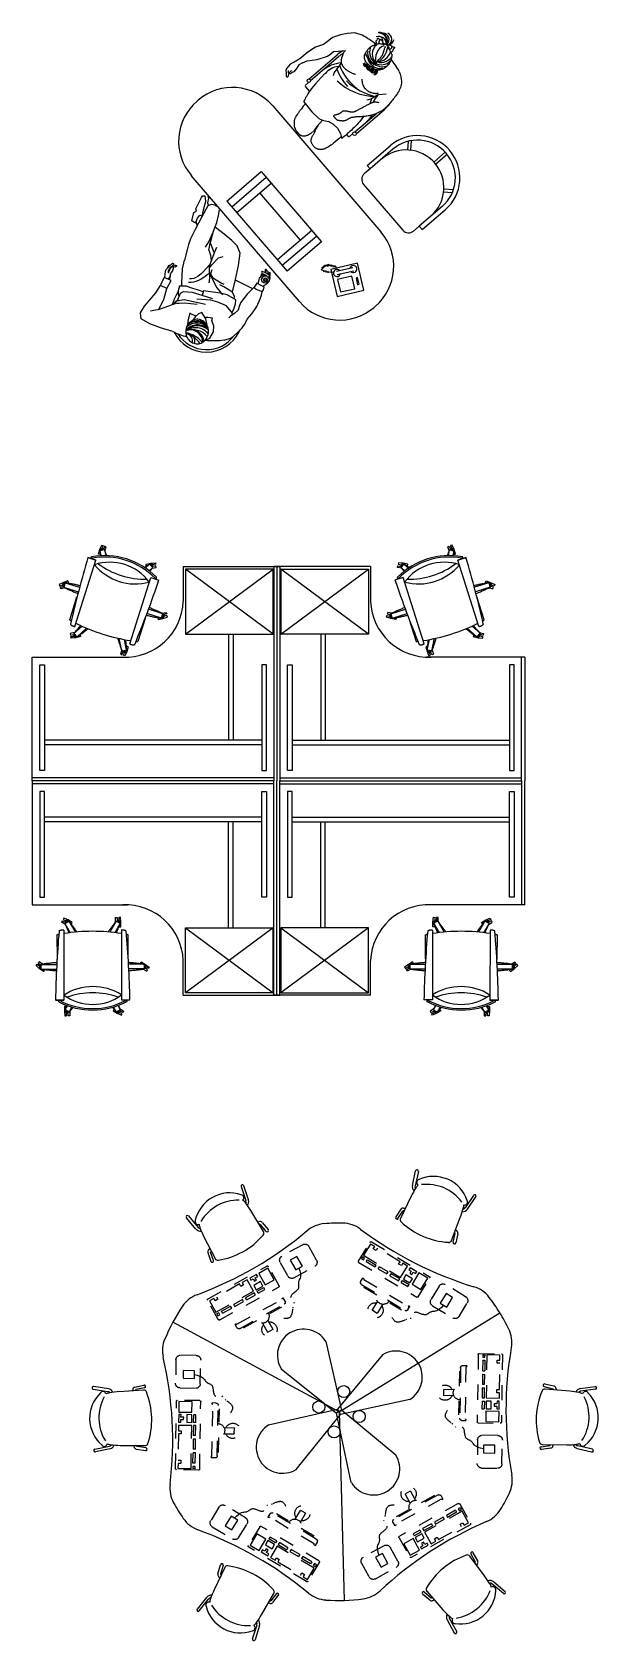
# Model space of a CAD drawing. Header units: metres. Extents: x 1905 to 1922.2, y 1773.7 to 1790.9.
# Drawn here: x 1913.73 to 1917.48, y 1779.94 to 1790.6 of the extents above; entities that cross this region are included whole.
import ezdxf

# ---------------------------------------------------------------- set-up
doc = ezdxf.new("R2010")
doc.units = ezdxf.units.M
for name, pattern in [('ACAD_ISO10W100', [18.5, 12, -3, 0.5, -3]), ('DASHED', [70, 50, -20]), ('HIDDEN2', [0.1875, 0.125, -0.0625])]:
    doc.linetypes.add(name, pattern=pattern)
for name, color, linetype in [('Dimensions', 7, 'Continuous'), ('FURNITURE LAYOUT', 7, 'Continuous'), ('MEBEL', 7, 'DASHED')]:
    doc.layers.add(name, color=color, linetype=linetype)

# ---------------------------------------------------------------- blocks, each defined once
blk = doc.blocks.new('scrivania_6')
for p, q in [((282.366, 154.001), (282.32, 153.993)), ((282.416, 154.006), (282.366, 154.001)), ((282.464, 153.991), (282.416, 154.006)), ((282.256, 153.867), (282.275, 153.883)), ((282.275, 153.883), (282.308, 153.885)), ((282.308, 153.885), (282.336, 153.886)), ((282.336, 153.886), (282.355, 153.889)), ((282.07, 153.806), (282.101, 153.82)), ((282.101, 153.82), (282.166, 153.83)), ((282.113, 153.701), (282.298, 153.86)), ((282.123, 153.689), (282.308, 153.848)), ((282.166, 153.83), (282.235, 153.852)), ((282.235, 153.852), (282.256, 153.867)), ((282.089, 153.66), (282.109, 153.677)), ((281.371, 153.553), (281.378, 153.56)), ((282.088, 153.648), (282.115, 153.617)), ((282.624, 153.6), (282.573, 153.596)), ((281.872, 153.522), (282.588, 152.687)), ((282.415, 153.349), (282.556, 153.47)), ((282.425, 153.337), (282.61, 153.496)), ((282.36, 153.332), (282.369, 153.321)), ((282.381, 153.32), (282.401, 153.337)), ((282.049, 152.225), (281.333, 153.06)), ((281.568, 152.891), (281.796, 153.087)), ((281.601, 152.853), (281.829, 153.049)), ((281.796, 153.087), (282.195, 152.621)), ((281.634, 152.815), (281.861, 153.011)), ((281.785, 152.945), (282.054, 152.632)), ((281.568, 152.891), (281.968, 152.426)), ((282.13, 152.697), (281.903, 152.502)), ((282.163, 152.659), (281.935, 152.464)), ((282.195, 152.621), (281.968, 152.426)), ((281.128, 152.332), (281.154, 152.384)), ((281.199, 152.366), (281.154, 152.384)), ((281.471, 152.38), (281.458, 152.406)), ((282.201, 152.431), (282.194, 152.443)), ((282.205, 152.442), (282.198, 152.454)), ((282.213, 152.449), (282.205, 152.461)), ((282.215, 152.422), (282.207, 152.434)), ((282.22, 152.455), (282.213, 152.467)), ((282.224, 152.419), (282.217, 152.431)), ((282.229, 152.457), (282.222, 152.469)), ((282.234, 152.417), (282.227, 152.429)), ((282.238, 152.459), (282.231, 152.471)), ((282.244, 152.415), (282.236, 152.427)), ((282.247, 152.461), (282.239, 152.473)), ((282.274, 152.418), (282.247, 152.42)), ((282.256, 152.459), (282.249, 152.471)), ((282.266, 152.457), (282.259, 152.469)), ((282.276, 152.454), (282.268, 152.466)), ((282.286, 152.452), (282.278, 152.464)), ((282.295, 152.45), (282.288, 152.462)), ((282.294, 152.426), (282.403, 152.452)), ((282.299, 152.404), (282.409, 152.43)), ((281.172, 152.312), (281.128, 152.332)), ((281.151, 152.24), (281.172, 152.312)), ((281.172, 152.312), (281.199, 152.366)), ((281.247, 152.294), (281.218, 152.237)), ((281.271, 152.343), (281.263, 152.327)), ((281.497, 152.326), (281.471, 152.38)), ((281.542, 152.271), (281.497, 152.326)), ((281.741, 152.311), (281.625, 152.368)), ((282.323, 152.354), (282.323, 152.354)), ((282.327, 152.334), (282.327, 152.334)), ((282.332, 152.313), (282.332, 152.313)), ((282.343, 152.359), (282.343, 152.359)), ((282.348, 152.338), (282.348, 152.338)), ((282.353, 152.318), (282.353, 152.318)), ((282.364, 152.364), (282.364, 152.364)), ((282.368, 152.343), (282.368, 152.343)), ((282.373, 152.323), (282.373, 152.323)), ((282.384, 152.368), (282.384, 152.368)), ((282.389, 152.348), (282.389, 152.348)), ((282.394, 152.328), (282.394, 152.328)), ((281.121, 152.172), (281.063, 152.161)), ((281.116, 152.17), (281.151, 152.24)), ((281.237, 152.214), (281.121, 152.172)), ((281.207, 152.208), (281.234, 152.231)), ((281.234, 152.231), (281.286, 152.24)), ((281.286, 152.24), (281.426, 152.208)), ((282.551, 152.194), (282.543, 152.187)), ((281.655, 152.038), (281.649, 152.025))]:
    blk.add_line(p, q)
for points in [[(282.32, 153.993), (282.268, 153.974), (282.232, 153.947), (282.208, 153.929), (282.155, 153.911), (282.105, 153.877), (282.052, 153.833), (282.014, 153.811), (281.988, 153.799), (281.966, 153.772), (281.959, 153.76), (281.96, 153.735), (281.961, 153.719), (281.968, 153.712), (281.974, 153.715), (281.978, 153.732), (281.977, 153.745), (281.976, 153.756)], [(282.344, 153.883), (282.337, 153.865), (282.332, 153.85), (282.328, 153.839), (282.326, 153.83), (282.325, 153.824), (282.324, 153.819), (282.324, 153.816), (282.324, 153.813), (282.325, 153.81), (282.326, 153.807), (282.326, 153.804), (282.327, 153.802), (282.329, 153.799), (282.33, 153.797), (282.331, 153.795), (282.332, 153.792), (282.333, 153.79), (282.335, 153.788), (282.336, 153.786), (282.337, 153.784), (282.338, 153.782), (282.34, 153.781), (282.341, 153.779), (282.342, 153.777), (282.344, 153.775), (282.345, 153.773), (282.347, 153.772), (282.349, 153.77), (282.351, 153.768), (282.353, 153.766), (282.355, 153.764), (282.358, 153.762), (282.36, 153.76), (282.363, 153.758), (282.366, 153.756), (282.37, 153.754), (282.373, 153.752), (282.377, 153.749), (282.381, 153.747), (282.385, 153.745), (282.389, 153.743), (282.393, 153.741), (282.398, 153.739), (282.403, 153.737), (282.407, 153.736), (282.412, 153.734), (282.417, 153.733), (282.421, 153.733)], [(282.612, 153.926), (282.603, 153.928), (282.596, 153.93), (282.589, 153.931), (282.584, 153.932), (282.579, 153.932), (282.575, 153.932), (282.572, 153.932), (282.568, 153.931), (282.565, 153.931), (282.562, 153.93), (282.559, 153.929), (282.556, 153.928), (282.553, 153.927), (282.549, 153.926), (282.546, 153.925), (282.543, 153.923), (282.54, 153.922), (282.536, 153.92), (282.533, 153.919), (282.529, 153.917), (282.526, 153.915), (282.522, 153.913), (282.519, 153.91), (282.515, 153.908), (282.511, 153.904), (282.508, 153.901), (282.504, 153.897), (282.5, 153.893), (282.497, 153.889), (282.494, 153.885), (282.491, 153.881), (282.488, 153.878), (282.486, 153.874), (282.484, 153.871), (282.483, 153.868), (282.481, 153.865), (282.48, 153.862), (282.479, 153.859), (282.479, 153.857), (282.478, 153.855), (282.478, 153.852), (282.478, 153.85), (282.477, 153.848), (282.477, 153.846), (282.477, 153.844), (282.478, 153.842), (282.478, 153.84), (282.478, 153.838), (282.478, 153.836), (282.478, 153.835), (282.479, 153.833), (282.479, 153.832), (282.48, 153.83), (282.48, 153.829), (282.481, 153.827), (282.481, 153.825), (282.482, 153.824), (282.483, 153.822), (282.483, 153.82), (282.484, 153.819), (282.485, 153.817), (282.486, 153.815), (282.488, 153.813), (282.489, 153.812), (282.49, 153.81), (282.492, 153.808), (282.494, 153.806), (282.496, 153.804), (282.498, 153.802), (282.5, 153.8), (282.503, 153.798), (282.505, 153.795), (282.508, 153.793), (282.511, 153.791), (282.514, 153.789), (282.517, 153.787), (282.52, 153.785), (282.523, 153.783), (282.525, 153.781), (282.527, 153.78)], [(282.525, 153.781), (282.538, 153.792), (282.549, 153.802), (282.559, 153.811), (282.568, 153.82), (282.575, 153.829), (282.582, 153.836), (282.587, 153.843), (282.591, 153.849), (282.595, 153.854), (282.598, 153.858), (282.6, 153.862), (282.602, 153.866), (282.603, 153.869), (282.604, 153.872), (282.605, 153.875), (282.606, 153.879), (282.607, 153.882), (282.608, 153.887), (282.61, 153.891), (282.611, 153.896), (282.613, 153.901), (282.615, 153.907), (282.618, 153.912), (282.621, 153.918)], [(282.582, 153.957), (282.579, 153.961), (282.57, 153.97), (282.564, 153.967), (282.561, 153.957), (282.555, 153.95), (282.557, 153.939), (282.554, 153.936), (282.548, 153.93), (282.547, 153.927)], [(282.606, 153.938), (282.596, 153.952), (282.585, 153.961), (282.579, 153.954), (282.575, 153.945), (282.573, 153.934)], [(282.595, 153.931), (282.6, 153.936), (282.61, 153.936), (282.622, 153.929), (282.63, 153.921), (282.642, 153.904), (282.64, 153.902)], [(282.625, 153.931), (282.64, 153.926), (282.654, 153.922), (282.663, 153.917), (282.659, 153.911), (282.656, 153.902), (282.653, 153.898), (282.646, 153.898)], [(282.66, 153.865), (282.656, 153.874), (282.652, 153.881), (282.649, 153.886), (282.647, 153.891), (282.644, 153.895), (282.64, 153.9), (282.636, 153.906), (282.631, 153.913)], [(282.661, 153.914), (282.671, 153.914), (282.68, 153.91), (282.669, 153.898), (282.667, 153.891), (282.665, 153.883), (282.659, 153.878), (282.656, 153.876)], [(282.07, 153.806), (282.044, 153.793), (282.032, 153.772), (282.011, 153.748), (281.997, 153.74), (281.99, 153.735), (281.988, 153.734)], [(282.326, 153.805), (282.304, 153.777), (282.279, 153.742), (282.273, 153.72)], [(282.477, 153.808), (282.481, 153.803), (282.485, 153.8), (282.488, 153.798), (282.492, 153.796), (282.495, 153.796), (282.498, 153.796), (282.501, 153.797), (282.502, 153.798)], [(282.482, 153.792), (282.487, 153.788), (282.491, 153.786), (282.494, 153.784), (282.496, 153.782), (282.499, 153.782), (282.5, 153.782), (282.502, 153.782), (282.503, 153.782), (282.504, 153.783), (282.506, 153.783), (282.507, 153.784), (282.508, 153.784), (282.509, 153.785), (282.511, 153.786), (282.513, 153.787), (282.515, 153.789)], [(282.492, 153.78), (282.494, 153.777), (282.497, 153.776), (282.499, 153.775), (282.501, 153.774), (282.503, 153.773), (282.505, 153.773), (282.506, 153.773), (282.508, 153.774), (282.509, 153.774), (282.511, 153.775), (282.512, 153.776), (282.514, 153.777), (282.516, 153.778), (282.518, 153.781), (282.521, 153.783), (282.524, 153.787)], [(282.496, 153.774), (282.498, 153.771), (282.499, 153.768), (282.501, 153.766), (282.502, 153.765), (282.503, 153.764), (282.505, 153.764), (282.506, 153.763), (282.507, 153.763), (282.508, 153.763), (282.51, 153.763), (282.511, 153.763), (282.512, 153.763), (282.514, 153.763), (282.515, 153.764), (282.517, 153.764), (282.519, 153.765), (282.521, 153.766), (282.523, 153.768), (282.525, 153.77), (282.527, 153.771), (282.529, 153.773), (282.53, 153.775), (282.531, 153.776), (282.531, 153.777)], [(282.66, 153.865), (282.66, 153.855), (282.659, 153.845), (282.658, 153.837), (282.656, 153.83), (282.654, 153.823), (282.652, 153.817), (282.649, 153.812), (282.646, 153.807), (282.643, 153.802), (282.639, 153.797), (282.635, 153.793), (282.632, 153.788), (282.628, 153.784), (282.623, 153.78), (282.619, 153.776), (282.615, 153.773), (282.61, 153.77), (282.606, 153.767), (282.601, 153.765), (282.596, 153.763), (282.591, 153.762), (282.586, 153.76), (282.581, 153.76), (282.576, 153.759), (282.57, 153.759), (282.565, 153.76), (282.559, 153.761), (282.553, 153.762), (282.548, 153.765), (282.541, 153.768), (282.535, 153.773), (282.529, 153.778)], [(281.988, 153.734), (281.981, 153.738), (281.981, 153.741), (281.983, 153.744), (281.995, 153.755), (282, 153.757)], [(282.218, 153.737), (282.193, 153.711), (282.172, 153.688), (282.155, 153.669), (282.141, 153.652), (282.129, 153.637), (282.12, 153.624), (282.112, 153.612), (282.105, 153.602), (282.1, 153.593), (282.095, 153.584), (282.09, 153.577), (282.087, 153.569), (282.084, 153.563), (282.081, 153.557), (282.079, 153.552), (282.078, 153.548)], [(282.71, 153.749), (282.716, 153.731), (282.72, 153.714), (282.723, 153.699), (282.724, 153.685), (282.724, 153.673), (282.722, 153.663), (282.72, 153.653), (282.717, 153.643), (282.714, 153.634), (282.71, 153.626), (282.706, 153.618), (282.701, 153.61), (282.697, 153.603), (282.692, 153.595), (282.686, 153.588), (282.681, 153.581), (282.676, 153.574), (282.67, 153.567), (282.665, 153.56), (282.659, 153.553), (282.653, 153.546), (282.648, 153.539), (282.643, 153.533), (282.637, 153.527), (282.632, 153.522), (282.627, 153.516), (282.622, 153.512), (282.617, 153.507), (282.612, 153.502), (282.607, 153.498), (282.601, 153.494), (282.596, 153.49), (282.59, 153.487), (282.583, 153.483), (282.577, 153.48), (282.57, 153.476), (282.563, 153.473), (282.556, 153.47), (282.549, 153.467), (282.541, 153.465), (282.534, 153.463), (282.526, 153.46), (282.518, 153.459), (282.511, 153.457), (282.503, 153.455), (282.496, 153.454), (282.488, 153.453), (282.481, 153.452), (282.474, 153.451), (282.467, 153.451), (282.461, 153.45), (282.454, 153.45), (282.448, 153.45), (282.442, 153.45), (282.437, 153.449), (282.431, 153.449), (282.426, 153.449), (282.422, 153.449), (282.417, 153.448), (282.413, 153.448), (282.408, 153.447), (282.404, 153.446), (282.401, 153.446), (282.397, 153.445), (282.393, 153.444), (282.39, 153.443), (282.387, 153.442), (282.384, 153.44), (282.38, 153.439), (282.377, 153.438), (282.374, 153.436), (282.371, 153.434), (282.369, 153.433), (282.366, 153.431), (282.363, 153.429), (282.36, 153.428), (282.357, 153.426), (282.354, 153.425), (282.351, 153.424), (282.348, 153.423), (282.344, 153.422), (282.341, 153.422), (282.338, 153.421), (282.334, 153.421), (282.331, 153.422), (282.327, 153.422), (282.324, 153.422), (282.32, 153.422), (282.317, 153.423), (282.314, 153.423), (282.311, 153.424), (282.308, 153.424), (282.306, 153.425), (282.303, 153.426), (282.301, 153.427), (282.298, 153.428), (282.296, 153.429), (282.294, 153.431), (282.293, 153.433), (282.291, 153.435), (282.289, 153.437), (282.288, 153.439), (282.286, 153.441), (282.285, 153.443), (282.283, 153.444), (282.282, 153.446), (282.281, 153.448), (282.279, 153.449), (282.278, 153.45), (282.277, 153.452), (282.277, 153.453), (282.276, 153.454), (282.276, 153.455), (282.276, 153.456), (282.277, 153.457), (282.278, 153.458), (282.279, 153.459), (282.28, 153.46), (282.282, 153.461), (282.284, 153.462), (282.286, 153.463), (282.288, 153.463), (282.291, 153.464), (282.294, 153.465), (282.297, 153.465), (282.299, 153.466), (282.302, 153.467), (282.305, 153.468), (282.308, 153.469), (282.31, 153.47), (282.312, 153.471), (282.315, 153.472), (282.317, 153.473), (282.319, 153.474), (282.321, 153.476), (282.322, 153.477), (282.324, 153.479), (282.326, 153.48), (282.328, 153.481), (282.329, 153.483), (282.331, 153.484), (282.332, 153.485), (282.334, 153.487), (282.336, 153.488), (282.337, 153.488), (282.339, 153.489), (282.341, 153.49), (282.343, 153.49), (282.345, 153.49), (282.348, 153.49), (282.35, 153.49), (282.353, 153.49), (282.356, 153.489), (282.359, 153.489), (282.363, 153.488), (282.367, 153.487), (282.37, 153.486), (282.374, 153.485), (282.378, 153.484), (282.381, 153.484), (282.385, 153.483), (282.388, 153.483), (282.391, 153.482), (282.394, 153.482), (282.397, 153.482), (282.4, 153.482), (282.402, 153.482), (282.405, 153.483), (282.408, 153.483), (282.41, 153.483), (282.413, 153.484), (282.415, 153.485), (282.418, 153.486), (282.42, 153.487), (282.423, 153.488), (282.426, 153.49), (282.429, 153.491), (282.433, 153.493), (282.437, 153.495), (282.441, 153.497), (282.445, 153.5), (282.449, 153.502), (282.454, 153.505), (282.458, 153.507), (282.463, 153.51), (282.468, 153.513), (282.473, 153.515), (282.478, 153.518), (282.483, 153.52), (282.488, 153.523), (282.493, 153.526), (282.498, 153.528), (282.503, 153.531), (282.508, 153.534), (282.512, 153.536), (282.517, 153.538), (282.522, 153.54), (282.526, 153.542), (282.53, 153.544), (282.534, 153.545), (282.538, 153.547), (282.542, 153.547), (282.546, 153.548), (282.551, 153.548), (282.556, 153.548), (282.561, 153.547), (282.568, 153.546), (282.575, 153.544)], [(282.463, 153.698), (282.463, 153.69), (282.464, 153.683), (282.464, 153.677), (282.465, 153.672), (282.466, 153.668), (282.468, 153.664), (282.469, 153.66), (282.47, 153.657), (282.472, 153.654), (282.473, 153.652), (282.474, 153.649), (282.476, 153.647), (282.477, 153.645), (282.478, 153.642), (282.48, 153.64), (282.482, 153.638), (282.484, 153.636), (282.486, 153.634), (282.488, 153.632), (282.49, 153.63), (282.493, 153.628), (282.495, 153.626), (282.498, 153.624), (282.501, 153.622), (282.504, 153.62), (282.507, 153.618), (282.51, 153.616), (282.514, 153.615), (282.517, 153.613), (282.521, 153.611), (282.526, 153.61), (282.531, 153.609), (282.536, 153.607), (282.541, 153.606), (282.547, 153.606), (282.552, 153.605), (282.558, 153.605), (282.563, 153.606), (282.567, 153.607), (282.571, 153.609)], [(282.508, 153.758), (282.514, 153.756), (282.519, 153.755), (282.524, 153.756), (282.528, 153.757), (282.532, 153.759), (282.536, 153.762), (282.538, 153.765), (282.541, 153.767)], [(282.519, 153.751), (282.523, 153.748), (282.527, 153.747), (282.531, 153.745), (282.534, 153.745), (282.537, 153.745), (282.54, 153.746), (282.542, 153.747), (282.544, 153.748), (282.547, 153.75), (282.549, 153.751), (282.55, 153.753), (282.552, 153.754), (282.553, 153.756), (282.554, 153.757), (282.555, 153.759), (282.555, 153.76)], [(282.575, 153.597), (282.549, 153.581), (282.521, 153.566), (282.495, 153.559)], [(282.526, 153.569), (282.516, 153.542), (282.515, 153.537)], [(282.565, 153.591), (282.551, 153.571), (282.538, 153.549)], [(282.088, 153.536), (282.087, 153.534), (282.084, 153.531), (282.082, 153.528), (282.078, 153.524), (282.074, 153.519), (282.07, 153.514), (282.066, 153.508), (282.062, 153.503), (282.058, 153.498), (282.054, 153.494), (282.051, 153.489), (282.048, 153.485), (282.045, 153.48), (282.042, 153.476), (282.039, 153.472), (282.036, 153.468), (282.033, 153.464), (282.03, 153.459), (282.028, 153.455), (282.025, 153.451), (282.023, 153.446), (282.021, 153.442), (282.019, 153.438), (282.017, 153.433), (282.016, 153.429), (282.015, 153.424), (282.014, 153.42), (282.013, 153.415), (282.013, 153.411), (282.013, 153.407), (282.013, 153.402), (282.013, 153.399), (282.013, 153.395), (282.014, 153.391), (282.014, 153.388), (282.015, 153.385), (282.016, 153.382), (282.017, 153.379), (282.018, 153.376), (282.019, 153.373), (282.02, 153.371), (282.021, 153.369), (282.022, 153.366), (282.023, 153.364), (282.024, 153.362), (282.026, 153.36), (282.027, 153.358), (282.029, 153.355), (282.03, 153.353), (282.032, 153.351), (282.034, 153.349), (282.036, 153.347), (282.037, 153.345), (282.039, 153.343), (282.041, 153.341), (282.042, 153.339), (282.044, 153.337), (282.045, 153.336), (282.047, 153.334), (282.048, 153.333), (282.05, 153.332), (282.052, 153.331), (282.053, 153.33), (282.055, 153.328), (282.058, 153.327), (282.06, 153.326), (282.063, 153.325), (282.066, 153.324), (282.069, 153.324), (282.072, 153.323), (282.075, 153.323), (282.078, 153.323), (282.082, 153.323), (282.085, 153.323), (282.089, 153.324), (282.093, 153.325), (282.096, 153.326), (282.1, 153.327), (282.104, 153.329), (282.108, 153.331), (282.112, 153.333), (282.116, 153.335), (282.12, 153.338), (282.124, 153.34), (282.128, 153.343), (282.132, 153.346), (282.136, 153.35), (282.141, 153.353)], [(282.078, 153.548), (282.132, 153.482), (282.178, 153.439)], [(282.472, 153.45), (282.469, 153.446), (282.462, 153.436), (282.454, 153.426), (282.446, 153.416), (282.437, 153.407), (282.429, 153.397), (282.42, 153.388), (282.412, 153.379), (282.403, 153.371), (282.394, 153.362), (282.385, 153.354), (282.376, 153.346), (282.368, 153.338), (282.359, 153.331), (282.351, 153.324), (282.344, 153.318), (282.337, 153.312), (282.33, 153.307)], [(282.326, 153.318), (282.311, 153.305), (282.298, 153.294), (282.285, 153.283), (282.274, 153.275), (282.265, 153.267), (282.256, 153.261), (282.248, 153.255), (282.241, 153.25), (282.234, 153.246), (282.228, 153.243), (282.223, 153.241), (282.218, 153.238), (282.214, 153.237), (282.21, 153.236), (282.206, 153.235), (282.202, 153.234), (282.199, 153.233), (282.195, 153.233), (282.191, 153.233), (282.188, 153.233), (282.184, 153.233), (282.181, 153.233), (282.178, 153.234), (282.175, 153.235), (282.171, 153.235), (282.168, 153.236), (282.165, 153.238), (282.162, 153.239), (282.159, 153.24), (282.157, 153.242), (282.154, 153.244), (282.151, 153.247), (282.148, 153.249), (282.145, 153.252), (282.142, 153.255), (282.14, 153.259), (282.137, 153.262), (282.135, 153.265), (282.133, 153.269), (282.131, 153.273), (282.13, 153.276), (282.128, 153.28), (282.127, 153.283), (282.127, 153.287), (282.127, 153.29), (282.127, 153.293), (282.127, 153.297), (282.127, 153.3), (282.128, 153.303), (282.129, 153.307), (282.13, 153.31), (282.131, 153.313), (282.133, 153.316), (282.134, 153.32), (282.136, 153.323), (282.138, 153.326), (282.14, 153.33), (282.142, 153.333), (282.144, 153.337), (282.146, 153.341), (282.148, 153.344), (282.15, 153.348), (282.152, 153.353), (282.154, 153.357), (282.156, 153.361), (282.158, 153.366), (282.16, 153.371), (282.163, 153.375), (282.165, 153.38), (282.168, 153.384), (282.171, 153.388), (282.174, 153.392)], [(282.201, 153.428), (282.165, 153.386), (282.141, 153.353)], [(282.178, 153.439), (282.201, 153.428), (282.23, 153.42), (282.246, 153.418)], [(282.242, 153.419), (282.271, 153.402), (282.3, 153.375), (282.32, 153.338), (282.33, 153.303)], [(282.668, 153.235), (282.516, 153.105), (282.497, 153.127), (282.649, 153.258)], [(282.768, 153.287), (282.764, 153.23)], [(282.789, 153.292), (282.784, 153.228)], [(283.014, 153.215), (282.938, 153.15)], [(283.027, 153.2), (282.951, 153.135)], [(281.367, 152.743), (281.349, 152.751), (281.336, 152.761), (281.349, 152.815), (281.367, 152.824), (281.363, 152.839), (281.378, 152.87), (281.401, 152.916), (281.406, 152.925), (281.422, 152.925), (281.428, 152.888), (281.412, 152.832), (281.403, 152.791)], [(281.443, 152.924), (281.447, 152.91), (281.441, 152.88), (281.444, 152.867), (281.444, 152.861)], [(283.061, 152.947), (283.003, 152.951)], [(283.068, 152.966), (283.005, 152.971)], [(281.502, 152.855), (281.489, 152.865), (281.467, 152.869), (281.443, 152.86), (281.402, 152.788), (281.359, 152.704), (281.327, 152.642), (281.314, 152.604), (281.31, 152.587)], [(281.448, 152.567), (281.457, 152.611), (281.48, 152.693), (281.503, 152.749), (281.512, 152.796), (281.52, 152.834)], [(282.994, 152.855), (282.842, 152.725), (282.861, 152.702), (283.013, 152.833)], [(281.372, 152.731), (281.365, 152.757), (281.375, 152.779), (281.389, 152.799), (281.404, 152.793)], [(281.605, 152.29), (281.626, 152.371), (281.646, 152.465), (281.656, 152.546), (281.637, 152.594), (281.602, 152.63), (281.551, 152.671), (281.502, 152.709), (281.487, 152.721)], [(281.427, 152.585), (281.448, 152.622), (281.476, 152.68)], [(281.485, 152.551), (281.474, 152.58), (281.462, 152.608), (281.458, 152.617)], [(281.271, 152.327), (281.271, 152.35), (281.275, 152.443), (281.283, 152.48), (281.288, 152.499)], [(281.31, 152.587), (281.288, 152.499)], [(281.448, 152.567), (281.459, 152.532), (281.465, 152.495)], [(281.452, 152.456), (281.488, 152.556), (281.503, 152.587)], [(281.452, 152.446), (281.468, 152.468), (281.514, 152.516), (281.544, 152.524)], [(281.157, 152.385), (281.16, 152.407), (281.162, 152.424), (281.164, 152.435), (281.179, 152.451), (281.196, 152.466), (281.209, 152.479), (281.216, 152.477), (281.213, 152.469), (281.201, 152.455), (281.192, 152.448), (281.18, 152.429), (281.18, 152.42), (281.182, 152.416), (281.187, 152.427), (281.191, 152.439), (281.198, 152.452), (281.206, 152.457), (281.212, 152.455), (281.212, 152.443), (281.208, 152.43), (281.199, 152.419), (281.195, 152.409), (281.194, 152.396), (281.187, 152.381), (281.177, 152.375)], [(281.173, 152.444), (281.179, 152.458), (281.186, 152.466), (281.198, 152.468)], [(281.185, 152.371), (281.194, 152.383), (281.196, 152.397), (281.195, 152.41)], [(281.213, 152.469), (281.222, 152.466), (281.229, 152.466), (281.236, 152.464), (281.234, 152.46), (281.227, 152.454), (281.217, 152.455), (281.214, 152.457), (281.209, 152.457)], [(281.452, 152.412), (281.433, 152.398), (281.415, 152.385), (281.398, 152.374), (281.38, 152.365), (281.363, 152.359), (281.347, 152.354), (281.331, 152.352), (281.315, 152.352)], [(281.453, 152.468), (281.432, 152.444), (281.413, 152.424), (281.395, 152.407), (281.379, 152.394), (281.364, 152.385), (281.349, 152.379), (281.334, 152.376), (281.32, 152.377)], [(281.451, 152.35), (281.458, 152.395), (281.472, 152.439)], [(281.456, 152.388), (281.454, 152.446)], [(281.551, 152.339), (281.527, 152.35), (281.481, 152.379), (281.461, 152.41)], [(281.778, 152.342), (281.778, 152.354), (281.781, 152.361), (281.783, 152.372), (281.785, 152.38), (281.799, 152.398), (281.806, 152.405), (281.809, 152.402), (281.808, 152.393), (281.797, 152.376), (281.795, 152.37)], [(281.8, 152.399), (281.794, 152.403), (281.795, 152.406), (281.799, 152.408), (281.806, 152.408), (281.81, 152.408)], [(281.812, 152.323), (281.818, 152.334), (281.832, 152.344), (281.851, 152.364), (281.854, 152.381), (281.849, 152.401), (281.833, 152.412), (281.815, 152.421), (281.8, 152.425), (281.797, 152.42), (281.799, 152.414), (281.804, 152.411), (281.813, 152.407), (281.817, 152.406), (281.824, 152.402), (281.829, 152.399), (281.833, 152.396)], [(281.819, 152.396), (281.812, 152.396), (281.808, 152.398)], [(281.845, 152.404), (281.844, 152.412), (281.842, 152.422), (281.836, 152.43), (281.829, 152.437), (281.825, 152.437), (281.822, 152.435), (281.823, 152.426), (281.826, 152.42), (281.829, 152.417), (281.832, 152.412)], [(281.852, 152.388), (281.856, 152.395), (281.856, 152.404), (281.856, 152.414), (281.856, 152.418), (281.852, 152.419), (281.848, 152.416), (281.846, 152.412), (281.845, 152.406)], [(281.21, 152.027), (281.128, 152.051), (281.058, 152.079), (281, 152.112), (280.997, 152.151), (281.023, 152.195), (281.099, 152.284), (281.129, 152.332)], [(281.241, 152.232), (281.261, 152.282), (281.281, 152.292), (281.338, 152.287), (281.473, 152.247)], [(281.412, 152.29), (281.374, 152.304), (281.342, 152.312), (281.298, 152.327), (281.255, 152.327), (281.247, 152.297), (281.246, 152.275), (281.251, 152.257)], [(281.601, 152.15), (281.613, 152.17), (281.626, 152.211), (281.628, 152.238), (281.571, 152.271), (281.525, 152.282), (281.413, 152.297), (281.405, 152.266)], [(281.616, 152.245), (281.619, 152.26), (281.606, 152.288), (281.548, 152.324), (281.522, 152.336)], [(281.551, 151.971), (281.599, 151.986), (281.637, 152.019), (281.67, 152.052), (281.687, 152.077), (281.703, 152.109), (281.733, 152.144), (281.767, 152.192), (281.788, 152.243), (281.797, 152.268), (281.801, 152.29), (281.81, 152.304), (281.816, 152.32), (281.767, 152.348), (281.75, 152.32), (281.702, 152.274), (281.658, 152.217), (281.649, 152.192), (281.644, 152.168), (281.618, 152.147), (281.595, 152.131), (281.581, 152.117)], [(281.801, 152.29), (281.783, 152.298), (281.763, 152.305), (281.752, 152.315)], [(281.237, 152.214), (281.252, 152.214), (281.288, 152.218), (281.372, 152.209)], [(281.607, 152.137), (281.596, 152.16), (281.565, 152.197), (281.508, 152.222), (281.463, 152.234), (281.37, 152.242)], [(281.365, 152.13), (281.338, 152.14), (281.323, 152.148), (281.318, 152.132), (281.314, 152.115), (281.31, 152.096), (281.307, 152.067)], [(281.438, 152.068), (281.43, 152.111), (281.41, 152.142), (281.403, 152.154), (281.381, 152.144), (281.359, 152.125), (281.344, 152.103)], [(281.428, 151.969), (281.456, 151.984), (281.479, 152.025), (281.482, 152.062), (281.468, 152.1), (281.474, 152.116), (281.442, 152.121), (281.421, 152.119)]]:
    blk.add_lwpolyline(points)
blk.add_lwpolyline([(282.516, 153.105), (282.478, 153.072, 0.414214), (282.473, 153.002), (282.733, 152.698, 0.414214), (282.804, 152.693), (282.842, 152.725)], format="xyb")
for points in [[(282.298, 152.259), (282.475, 152.301), (282.433, 152.48), (282.256, 152.438)], [(282.32, 152.289), (282.415, 152.311), (282.396, 152.393), (282.301, 152.371)], [(282.434, 152.337), (282.445, 152.34), (282.434, 152.384), (282.424, 152.381)]]:
    blk.add_lwpolyline(points, close=True)
blk.add_lwpolyline([(281.297, 152.032, 0.080167), (281.299, 152.004, 0.088923), (281.311, 151.978, 0.104957), (281.334, 151.956, 0.120011), (281.365, 151.946, 0.120011), (281.398, 151.951, 0.104957), (281.424, 151.969, 0.088923), (281.439, 151.994, 0.080167), (281.446, 152.021, 0.080167), (281.444, 152.049, 0.088923), (281.432, 152.076, 0.104957), (281.409, 152.097, 0.120011), (281.377, 152.108, 0.120011), (281.345, 152.102, 0.104957), (281.319, 152.084, 0.088923), (281.303, 152.06, 0.080167)], format="xyb", close=True)
for centre, radius in [((282.111, 153.689), 0.012), ((282.413, 153.337), 0.012), ((281.823, 152.372), 0.0245), ((281.824, 152.37), 0.0124), ((281.823, 152.369), 0.0082)]:
    blk.add_circle(centre, radius)
for centre, radius, start, end in [((282.171, 153.445), 0.619, 51.3435, 61.7743), ((282.574, 153.931), 0.0509, 356.7784, 109.3941), ((282.574, 153.952), 0.0533, 337.722, 93.6707), ((282.576, 153.952), 0.0561, 335.7166, 94.7141), ((282.6, 153.962), 0.0423, 310.818, 86.9706), ((282.617, 153.963), 0.0431, 299.8232, 67.9064), ((282.454, 153.678), 0.24, 119.9967, 130.6325), ((282.581, 153.873), 0.0809, 172.4966, 246.8777), ((282.607, 153.878), 0.0936, 162.5275, 234.4509), ((282.614, 153.863), 0.083, 129.5754, 225.6363), ((282.644, 153.836), 0.0917, 112.7006, 199.232), ((282.558, 153.913), 0.1, 274.0568, 340.5067), ((282.507, 153.925), 0.127, 298.3879, 352.967), ((282.574, 153.955), 0.0274, 345.3312, 55.0699), ((282.628, 153.972), 0.0475, 282.9618, 347.522), ((282.345, 153.584), 0.224, 94.9454, 130.6325), ((282.316, 153.657), 0.125, 93.9423, 141.2911), ((282.454, 153.678), 0.224, 120.9782, 130.6325), ((282.614, 153.896), 0.317, 199.2275, 234.493), ((282.499, 153.814), 0.0302, 199.7851, 300.2332), ((282.496, 153.805), 0.0249, 202.1598, 319.3692), ((282.503, 153.813), 0.0272, 199.6953, 297.1433), ((282.598, 153.898), 0.115, 192.611, 242.8752), ((282.512, 153.792), 0.0255, 207.3552, 318.3473), ((282.513, 153.781), 0.0232, 209.9384, 340.5667), ((282.589, 153.862), 0.0934, 202.6602, 277.542), ((282.597, 153.858), 0.0776, 229.6362, 299.1221), ((282.59, 153.877), 0.0829, 242.7367, 316.5262), ((282.588, 153.898), 0.088, 255.6554, 327.0165), ((282.171, 153.445), 0.619, 29.4217, 38.6375), ((282.607, 153.878), 0.33, 199.9791, 223.5951), ((282.56, 153.965), 0.381, 226.6878, 268.894), ((282.641, 153.983), 0.408, 226.4096, 257.713), ((282.524, 153.779), 0.0275, 247.8233, 323.4485), ((282.536, 153.764), 0.0232, 230.6663, 349.6731), ((282.543, 153.751), 0.0223, 264.3869, 20.2657), ((282.539, 153.757), 0.0232, 287.5952, 2.7024), ((281.606, 153.294), 0.35, 40.6325, 130.6325), ((282.094, 153.654), 0.008, 130.6325, 220.6325), ((281.599, 153.288), 0.35, 130.6325, 220.6325), ((282.345, 153.584), 0.224, 310.6325, 327.0915), ((282.454, 153.678), 0.24, 310.6325, 328.4375), ((282.375, 153.326), 0.008, 220.6325, 310.6325), ((282.831, 153.045), 0.28, 310.6325, 130.6325), ((282.831, 153.045), 0.25, 310.6325, 130.6325), ((282.755, 152.98), 0.25, 310.6325, 130.6325), ((282.323, 152.459), 0.35, 310.6325, 40.6325), ((282.297, 152.415), 0.0235, 41.6628, 344.6798), ((282.406, 152.441), 0.0235, 221.6628, 164.6798), ((281.434, 152.131), 0.24, 153.8389, 162.6517), ((282.315, 152.453), 0.35, 220.6325, 310.6325), ((281.374, 151.969), 0.102, 46.785, 139.6166), ((281.374, 151.959), 0.106, 47.7663, 136.8769), ((281.37, 151.981), 0.102, 42.6661, 131.1121), ((281.375, 152.005), 0.0934, 57.7391, 132.6208), ((281.368, 151.981), 0.111, 53.4705, 115.4704), ((281.477, 152.586), 0.619, 244.5005, 253.7163), ((281.434, 152.131), 0.24, 206.6565, 333.8389), ((281.434, 152.131), 0.224, 211.8216, 324.7457), ((281.362, 151.947), 0.105, 36.4248, 128.1459), ((281.341, 151.91), 0.129, 40.8574, 110.0546), ((281.268, 151.844), 0.177, 39.4018, 80.6721), ((281.267, 151.871), 0.145, 31.8166, 78.3693), ((281.293, 151.965), 0.0482, 345.2572, 76.9096), ((281.319, 151.965), 0.0378, 333.039, 72.5477), ((281.319, 151.95), 0.0908, 4.248, 81.5393), ((281.33, 151.952), 0.0881, 7.275, 84.3737), ((281.477, 152.586), 0.619, 265.0855, 276.8531)]:
    blk.add_arc(centre, radius, start, end)
blk = doc.blocks.new('estacaowork')
at = {"layer": 'MEBEL', "color": 7, "linetype": 'ACAD_ISO10W100'}
for p, q in [((-1.182, 1.503), (-1.173, 1.533)), ((-1.172, 1.5), (-1.182, 1.503)), ((-1.173, 1.533), (-1.16, 1.562)), ((-1.141, 1.531), (-1.172, 1.524)), ((-1.172, 1.524), (-1.165, 1.493)), ((-1.17, 1.505), (-1.172, 1.5)), ((-1.16, 1.562), (-1.15, 1.559)), ((-1.154, 1.549), (-1.157, 1.539)), ((-1.15, 1.559), (-1.154, 1.549)), ((-1.144, 1.545), (-1.148, 1.536)), ((-1.141, 1.555), (-1.144, 1.545)), ((-1.131, 1.551), (-1.141, 1.555)), ((-1.141, 1.531), (-1.133, 1.493)), ((-1.139, 1.525), (-1.131, 1.551)), ((1.131, 1.551), (1.141, 1.555)), ((1.139, 1.525), (1.131, 1.551)), ((1.141, 1.531), (1.133, 1.493)), ((1.141, 1.555), (1.144, 1.545)), ((1.141, 1.531), (1.172, 1.524)), ((1.144, 1.545), (1.148, 1.536)), ((1.16, 1.562), (1.15, 1.559)), ((1.15, 1.559), (1.154, 1.549)), ((1.154, 1.549), (1.157, 1.539)), ((1.173, 1.533), (1.16, 1.562)), ((1.172, 1.524), (1.165, 1.493)), ((1.17, 1.505), (1.172, 1.5)), ((1.172, 1.5), (1.182, 1.503)), ((1.182, 1.503), (1.173, 1.533)), ((-1.337, 1.023), (-1.198, 1.463)), ((-1.198, 1.463), (-1.252, 1.48)), ((-1.252, 1.48), (-1.198, 1.463)), ((-0.843, 1.436), (-0.872, 1.41)), ((-0.866, 1.435), (-0.836, 1.442)), ((-0.865, 1.425), (-0.866, 1.435)), ((-0.858, 1.426), (-0.865, 1.425)), ((-0.822, 1.413), (-0.846, 1.392)), ((-0.822, 1.413), (-0.843, 1.436)), ((-0.836, 1.442), (-0.804, 1.446)), ((-0.826, 1.409), (-0.799, 1.415)), ((-0.813, 1.433), (-0.823, 1.432)), ((-0.811, 1.423), (-0.821, 1.421)), ((-0.802, 1.435), (-0.813, 1.433)), ((-0.801, 1.425), (-0.811, 1.423)), ((-0.804, 1.446), (-0.802, 1.435)), ((-0.799, 1.415), (-0.801, 1.425)), ((0.799, 1.415), (0.801, 1.425)), ((0.826, 1.409), (0.799, 1.415)), ((0.801, 1.425), (0.811, 1.423)), ((0.804, 1.446), (0.802, 1.435)), ((0.802, 1.435), (0.813, 1.433)), ((0.836, 1.442), (0.804, 1.446)), ((0.811, 1.423), (0.821, 1.421)), ((0.813, 1.433), (0.823, 1.432)), ((0.822, 1.413), (0.843, 1.436)), ((0.822, 1.413), (0.846, 1.392)), ((0.866, 1.435), (0.836, 1.442)), ((0.843, 1.436), (0.872, 1.41)), ((0.858, 1.426), (0.865, 1.425)), ((0.865, 1.425), (0.866, 1.435)), ((1.198, 1.463), (1.252, 1.48)), ((1.252, 1.48), (1.198, 1.463)), ((1.337, 1.023), (1.198, 1.463)), ((-1.414, 1.314), (-1.442, 1.301)), ((-1.442, 1.301), (-1.438, 1.291)), ((-1.438, 1.291), (-1.428, 1.295)), ((-1.434, 1.281), (-1.424, 1.285)), ((-1.43, 1.272), (-1.434, 1.281)), ((-1.406, 1.28), (-1.43, 1.272)), ((-1.428, 1.295), (-1.419, 1.299)), ((-1.424, 1.285), (-1.415, 1.289)), ((-1.384, 1.325), (-1.414, 1.314)), ((-1.402, 1.313), (-1.412, 1.283)), ((-1.412, 1.283), (-1.315, 1.253)), ((-1.402, 1.313), (-1.307, 1.283)), ((-1.39, 1.311), (-1.38, 1.315)), ((-1.39, 1.311), (-1.39, 1.311)), ((-1.38, 1.315), (-1.384, 1.325)), ((-0.975, 0.908), (-0.835, 1.348)), ((-0.835, 1.348), (-0.781, 1.331)), ((0.835, 1.348), (0.781, 1.331)), ((0.975, 0.908), (0.835, 1.348)), ((1.402, 1.313), (1.307, 1.283)), ((1.412, 1.283), (1.315, 1.253)), ((1.38, 1.315), (1.384, 1.325)), ((1.39, 1.311), (1.38, 1.315)), ((1.384, 1.325), (1.414, 1.314)), ((1.39, 1.311), (1.39, 1.311)), ((1.402, 1.313), (1.412, 1.283)), ((1.406, 1.28), (1.43, 1.272)), ((1.414, 1.314), (1.442, 1.301)), ((1.424, 1.285), (1.415, 1.289)), ((1.428, 1.295), (1.419, 1.299)), ((1.434, 1.281), (1.424, 1.285)), ((1.438, 1.291), (1.428, 1.295)), ((1.43, 1.272), (1.434, 1.281)), ((1.442, 1.301), (1.438, 1.291)), ((-1.372, 1.067), (-1.324, 1.219)), ((1.372, 1.067), (1.324, 1.219)), ((-0.873, 1.076), (-0.921, 0.924)), ((-0.764, 1.078), (-0.861, 1.109)), ((-0.755, 1.108), (-0.85, 1.138)), ((-0.783, 1.081), (-0.789, 1.08)), ((-0.789, 1.08), (-0.786, 1.07)), ((-0.786, 1.07), (-0.755, 1.076)), ((-0.764, 1.078), (-0.755, 1.108)), ((-0.76, 1.111), (-0.733, 1.116)), ((-0.755, 1.076), (-0.725, 1.086)), ((-0.741, 1.104), (-0.75, 1.101)), ((-0.738, 1.093), (-0.748, 1.091)), ((-0.73, 1.106), (-0.741, 1.104)), ((-0.728, 1.096), (-0.738, 1.093)), ((-0.733, 1.116), (-0.73, 1.106)), ((-0.725, 1.086), (-0.728, 1.096)), ((0.725, 1.086), (0.728, 1.096)), ((0.755, 1.076), (0.725, 1.086)), ((0.728, 1.096), (0.738, 1.093)), ((0.733, 1.116), (0.73, 1.106)), ((0.73, 1.106), (0.741, 1.104)), ((0.76, 1.111), (0.733, 1.116)), ((0.738, 1.093), (0.748, 1.091)), ((0.741, 1.104), (0.75, 1.101)), ((0.755, 1.108), (0.85, 1.138)), ((0.764, 1.078), (0.755, 1.108)), ((0.786, 1.07), (0.755, 1.076)), ((0.764, 1.078), (0.861, 1.109)), ((0.783, 1.081), (0.789, 1.08)), ((0.789, 1.08), (0.786, 1.07)), ((0.873, 1.076), (0.921, 0.924)), ((-1.341, 0.983), (-1.368, 0.977)), ((-1.368, 0.977), (-1.366, 0.966)), ((-1.366, 0.966), (-1.355, 0.968)), ((-1.355, 0.968), (-1.345, 0.97)), ((-1.354, 0.958), (-1.344, 0.96)), ((-1.345, 0.978), (-1.292, 1.026)), ((-1.345, 0.978), (-1.323, 0.955)), ((-1.323, 0.955), (-1.26, 1.012)), ((-1.308, 0.966), (-1.302, 0.967)), ((-1.302, 0.967), (-1.3, 0.956)), ((1.323, 0.955), (1.26, 1.012)), ((1.345, 0.978), (1.292, 1.026)), ((1.302, 0.967), (1.3, 0.956)), ((1.308, 0.966), (1.302, 0.967)), ((1.345, 0.978), (1.323, 0.955)), ((1.341, 0.983), (1.368, 0.977)), ((1.354, 0.958), (1.344, 0.96)), ((1.355, 0.968), (1.345, 0.97)), ((1.366, 0.966), (1.355, 0.968)), ((1.368, 0.977), (1.366, 0.966)), ((-1.364, 0.956), (-1.354, 0.958)), ((-1.362, 0.946), (-1.364, 0.956)), ((-1.331, 0.949), (-1.362, 0.946)), ((-1.3, 0.956), (-1.331, 0.949)), ((-1.026, 0.861), (-1.044, 0.944)), ((-1.028, 0.866), (-1.036, 0.84)), ((-1.026, 0.861), (-0.995, 0.867)), ((-1.022, 0.846), (-1.019, 0.856)), ((-0.995, 0.867), (-1.01, 0.937)), ((-0.994, 0.858), (-1.006, 0.829)), ((-0.996, 0.886), (-0.994, 0.892)), ((-0.994, 0.892), (-0.985, 0.888)), ((-0.985, 0.888), (-0.994, 0.858)), ((0.994, 0.892), (0.985, 0.888)), ((0.985, 0.888), (0.994, 0.858)), ((0.996, 0.886), (0.994, 0.892)), ((0.994, 0.858), (1.006, 0.829)), ((0.995, 0.867), (1.01, 0.937)), ((1.026, 0.861), (0.995, 0.867)), ((1.022, 0.846), (1.019, 0.856)), ((1.026, 0.861), (1.044, 0.944)), ((1.028, 0.866), (1.036, 0.84)), ((1.3, 0.956), (1.331, 0.949)), ((1.331, 0.949), (1.362, 0.946)), ((1.364, 0.956), (1.354, 0.958)), ((1.362, 0.946), (1.364, 0.956)), ((-1.036, 0.84), (-1.026, 0.836)), ((-1.026, 0.836), (-1.022, 0.846)), ((-1.016, 0.833), (-1.012, 0.842)), ((-1.006, 0.829), (-1.016, 0.833)), ((-1.012, 0.842), (-1.009, 0.852)), ((1.006, 0.829), (1.016, 0.833)), ((1.012, 0.842), (1.009, 0.852)), ((1.016, 0.833), (1.012, 0.842)), ((1.026, 0.836), (1.022, 0.846)), ((1.036, 0.84), (1.026, 0.836)), ((-1.425, -0.936), (-1.421, -0.926)), ((-1.402, -0.95), (-1.425, -0.936)), ((-1.421, -0.926), (-1.411, -0.931)), ((-1.411, -0.908), (-1.416, -0.917)), ((-1.416, -0.917), (-1.406, -0.922)), ((-1.382, -0.921), (-1.411, -0.908)), ((-1.411, -0.931), (-1.402, -0.936)), ((-1.406, -0.922), (-1.397, -0.926)), ((-1.404, -0.944), (-1.377, -0.928)), ((-1.404, -0.944), (-1.368, -1.006)), ((-1.355, -0.937), (-1.382, -0.921)), ((-1.377, -0.928), (-1.334, -1.002)), ((-1.365, -0.943), (-1.36, -0.946)), ((-1.36, -0.946), (-1.355, -0.937)), ((-1.064, -0.928), (-1.107, -1.002)), ((-1.037, -0.943), (-1.073, -1.005)), ((-1.068, -0.905), (-1.057, -0.904)), ((-1.068, -0.933), (-1.068, -0.905)), ((-1.064, -0.928), (-1.037, -0.943)), ((-1.057, -0.904), (-1.057, -0.915)), ((-1.057, -0.915), (-1.056, -0.925)), ((-1.036, -0.903), (-1.047, -0.904)), ((-1.047, -0.904), (-1.046, -0.914)), ((-1.046, -0.914), (-1.046, -0.924)), ((-1.033, -0.935), (-1.036, -0.903)), ((-1.033, -0.966), (-1.033, -0.935)), ((1.033, -0.935), (1.036, -0.903)), ((1.033, -0.966), (1.033, -0.935)), ((1.036, -0.903), (1.047, -0.904)), ((1.064, -0.928), (1.037, -0.943)), ((1.037, -0.943), (1.073, -1.005)), ((1.047, -0.904), (1.046, -0.914)), ((1.046, -0.914), (1.046, -0.924)), ((1.057, -0.915), (1.056, -0.925)), ((1.057, -0.904), (1.057, -0.915)), ((1.068, -0.905), (1.057, -0.904)), ((1.064, -0.928), (1.107, -1.002)), ((1.068, -0.933), (1.068, -0.905)), ((1.377, -0.928), (1.334, -1.002)), ((1.355, -0.937), (1.382, -0.921)), ((1.36, -0.946), (1.355, -0.937)), ((1.365, -0.943), (1.36, -0.946)), ((1.404, -0.944), (1.368, -1.006)), ((1.404, -0.944), (1.377, -0.928)), ((1.382, -0.921), (1.411, -0.908)), ((1.406, -0.922), (1.397, -0.926)), ((1.411, -0.931), (1.402, -0.936)), ((1.402, -0.95), (1.425, -0.936)), ((1.416, -0.917), (1.406, -0.922)), ((1.411, -0.908), (1.416, -0.917)), ((1.421, -0.926), (1.411, -0.931)), ((1.425, -0.936), (1.421, -0.926)), ((-1.457, -1.02), (-1.456, -1.18)), ((-1.411, -0.989), (-1.41, -1.451)), ((-1.044, -0.961), (-1.044, -0.967)), ((-1.044, -0.967), (-1.033, -0.966)), ((-1.03, -0.989), (-1.029, -1.45)), ((-0.984, -1.179), (-0.984, -1.02)), ((0.984, -1.179), (0.984, -1.02)), ((1.03, -0.989), (1.029, -1.45)), ((1.044, -0.967), (1.033, -0.966)), ((1.044, -0.961), (1.044, -0.967)), ((1.411, -0.989), (1.41, -1.451)), ((1.457, -1.02), (1.456, -1.18)), ((-1.594, -1.222), (-1.587, -1.214)), ((-1.571, -1.244), (-1.594, -1.222)), ((-1.587, -1.214), (-1.579, -1.221)), ((-1.574, -1.198), (-1.58, -1.206)), ((-1.58, -1.206), (-1.572, -1.213)), ((-1.579, -1.221), (-1.571, -1.227)), ((-1.553, -1.214), (-1.574, -1.198)), ((-1.572, -1.213), (-1.565, -1.219)), ((-1.546, -1.263), (-1.571, -1.244)), ((-1.56, -1.246), (-1.56, -1.215)), ((-1.56, -1.215), (-1.458, -1.215)), ((-1.56, -1.246), (-1.46, -1.246)), ((-1.547, -1.248), (-1.547, -1.248)), ((-1.547, -1.248), (-1.539, -1.255)), ((-1.539, -1.255), (-1.546, -1.263)), ((-0.88, -1.214), (-0.982, -1.214)), ((-0.88, -1.245), (-0.98, -1.245)), ((-0.904, -1.208), (-0.898, -1.199)), ((-0.899, -1.211), (-0.904, -1.208)), ((-0.898, -1.199), (-0.871, -1.215)), ((-0.886, -1.246), (-0.862, -1.26)), ((-0.88, -1.214), (-0.88, -1.245)), ((-0.866, -1.245), (-0.874, -1.24)), ((-0.871, -1.215), (-0.845, -1.233)), ((-0.86, -1.236), (-0.868, -1.231)), ((-0.857, -1.251), (-0.866, -1.245)), ((-0.862, -1.26), (-0.857, -1.251)), ((-0.851, -1.242), (-0.86, -1.236)), ((-0.845, -1.233), (-0.851, -1.242)), ((0.871, -1.215), (0.845, -1.233)), ((0.845, -1.233), (0.851, -1.242)), ((0.851, -1.242), (0.86, -1.236)), ((0.857, -1.251), (0.866, -1.245)), ((0.862, -1.26), (0.857, -1.251)), ((0.86, -1.236), (0.868, -1.231)), ((0.886, -1.246), (0.862, -1.26)), ((0.866, -1.245), (0.874, -1.24)), ((0.898, -1.199), (0.871, -1.215)), ((0.88, -1.214), (0.982, -1.214)), ((0.88, -1.214), (0.88, -1.245)), ((0.88, -1.245), (0.98, -1.245)), ((0.904, -1.208), (0.898, -1.199)), ((0.899, -1.211), (0.904, -1.208)), ((1.56, -1.215), (1.458, -1.215)), ((1.56, -1.246), (1.46, -1.246)), ((1.547, -1.248), (1.539, -1.255)), ((1.539, -1.255), (1.546, -1.263)), ((1.546, -1.263), (1.571, -1.244)), ((1.547, -1.248), (1.547, -1.248)), ((1.553, -1.214), (1.574, -1.198)), ((1.56, -1.246), (1.56, -1.215)), ((1.572, -1.213), (1.565, -1.219)), ((1.579, -1.221), (1.571, -1.227)), ((1.571, -1.244), (1.594, -1.222)), ((1.58, -1.206), (1.572, -1.213)), ((1.574, -1.198), (1.58, -1.206)), ((1.587, -1.214), (1.579, -1.221)), ((1.594, -1.222), (1.587, -1.214)), ((-1.41, -1.451), (-1.466, -1.451)), ((-1.466, -1.451), (-1.41, -1.451)), ((-1.403, -1.516), (-1.387, -1.489)), ((-1.036, -1.516), (-1.052, -1.488)), ((-1.029, -1.45), (-0.973, -1.45)), ((1.029, -1.45), (0.973, -1.45)), ((1.036, -1.516), (1.052, -1.488)), ((1.403, -1.516), (1.387, -1.489)), ((1.41, -1.451), (1.466, -1.451)), ((1.466, -1.451), (1.41, -1.451)), ((-1.396, -1.493), (-1.407, -1.494)), ((-1.407, -1.494), (-1.407, -1.525)), ((-1.407, -1.525), (-1.404, -1.556)), ((-1.404, -1.556), (-1.393, -1.556)), ((-1.376, -1.532), (-1.403, -1.516)), ((-1.396, -1.499), (-1.396, -1.493)), ((-1.394, -1.545), (-1.394, -1.535)), ((-1.393, -1.556), (-1.394, -1.545)), ((-1.383, -1.545), (-1.384, -1.535)), ((-1.383, -1.555), (-1.383, -1.545)), ((-1.372, -1.555), (-1.383, -1.555)), ((-1.376, -1.532), (-1.357, -1.499)), ((-1.372, -1.527), (-1.372, -1.555)), ((-1.08, -1.514), (-1.085, -1.523)), ((-1.085, -1.523), (-1.058, -1.539)), ((-1.063, -1.532), (-1.083, -1.498)), ((-1.075, -1.517), (-1.08, -1.514)), ((-1.036, -1.516), (-1.063, -1.532)), ((-1.058, -1.539), (-1.029, -1.552)), ((-1.034, -1.538), (-1.043, -1.533)), ((-1.038, -1.51), (-1.015, -1.524)), ((-1.029, -1.529), (-1.038, -1.524)), ((-1.024, -1.543), (-1.034, -1.538)), ((-1.019, -1.534), (-1.029, -1.529)), ((-1.029, -1.552), (-1.024, -1.543)), ((-1.015, -1.524), (-1.019, -1.534)), ((1.038, -1.51), (1.015, -1.524)), ((1.015, -1.524), (1.019, -1.534)), ((1.019, -1.534), (1.029, -1.529)), ((1.024, -1.543), (1.034, -1.538)), ((1.029, -1.552), (1.024, -1.543)), ((1.029, -1.529), (1.038, -1.524)), ((1.058, -1.539), (1.029, -1.552)), ((1.034, -1.538), (1.043, -1.533)), ((1.036, -1.516), (1.063, -1.532)), ((1.085, -1.523), (1.058, -1.539)), ((1.063, -1.532), (1.083, -1.498)), ((1.075, -1.517), (1.08, -1.514)), ((1.08, -1.514), (1.085, -1.523)), ((1.376, -1.532), (1.357, -1.499)), ((1.372, -1.527), (1.372, -1.555)), ((1.372, -1.555), (1.383, -1.555)), ((1.376, -1.532), (1.403, -1.516)), ((1.383, -1.545), (1.384, -1.535)), ((1.383, -1.555), (1.383, -1.545)), ((1.393, -1.556), (1.394, -1.545)), ((1.404, -1.556), (1.393, -1.556)), ((1.394, -1.545), (1.394, -1.535)), ((1.396, -1.493), (1.407, -1.494)), ((1.396, -1.499), (1.396, -1.493)), ((1.407, -1.525), (1.404, -1.556)), ((1.407, -1.494), (1.407, -1.525))]:
    blk.add_line(p, q, dxfattribs=at)
at = {"layer": 'MEBEL', "color": 7, "linetype": 'Continuous', "ltscale": 0.2}
for p, q in [((-0.62, 1.42), (0.02, 1.42)), ((-0.62, 1.42), (-0.62, 1.19)), ((-0.02, 1.42), (-0.02, 0)), ((0.62, 1.42), (-0.02, 1.42)), ((0, 1.42), (0, 0)), ((0.02, 1.42), (0.02, 0)), ((0.02, 1.42), (0.02, 0)), ((0.62, 1.42), (0.62, 1.19)), ((-1.62, 0), (-1.62, 0.82)), ((-1.62, 0.82), (-0.99, 0.82)), ((1.64, 0.82), (0.99, 0.82)), ((1.62, 0), (1.62, 0.82)), ((1.64, 0.82), (1.64, 0)), ((-0.02, 0.02), (-1.62, 0.02)), ((-0.02, 0), (-1.62, 0)), ((-1.62, 0), (-1.62, -0.82)), ((-0.02, -1.42), (-0.02, 0)), ((0, -1.42), (0, 0)), ((0.02, 0.02), (1.62, 0.02)), ((0.02, -1.42), (0.02, 0)), ((0.02, -1.42), (0.02, 0)), ((0.02, 0), (1.62, 0)), ((1.62, 0), (1.62, -0.82)), ((1.64, -0.82), (1.64, 0)), ((-0.02, -0.02), (-1.62, -0.02)), ((0.02, -0.02), (1.62, -0.02)), ((-1.62, -0.82), (-0.99, -0.82)), ((1.64, -0.82), (0.99, -0.82)), ((-0.62, -1.42), (-0.62, -1.19)), ((0.62, -1.42), (0.62, -1.19)), ((-0.62, -1.42), (0.02, -1.42)), ((0.62, -1.42), (-0.02, -1.42))]:
    blk.add_line(p, q, dxfattribs=at)
at = {"layer": 'MEBEL', "color": 251, "linetype": 'Continuous', "ltscale": 0.4}
for p, q in [((-0.026, 1.403), (-0.606, 1.403)), ((-0.606, 1.403), (-0.606, 0.973)), ((-0.606, 0.973), (-0.026, 1.403)), ((-0.026, 0.973), (-0.606, 1.403)), ((-0.026, 0.973), (-0.026, 1.403)), ((-0.026, 1.403), (-0.026, 0.973)), ((0.026, 1.403), (0.026, 0.973)), ((0.026, 0.973), (0.606, 1.403)), ((0.606, 0.973), (0.026, 1.403)), ((0.026, 1.403), (0.606, 1.403)), ((0.026, 0.973), (0.026, 1.403)), ((0.606, 1.403), (0.606, 0.973)), ((-0.606, 0.973), (-0.026, 0.973)), ((-0.32, 0.973), (-0.32, 0.27)), ((-0.29, 0.973), (-0.29, 0.27)), ((0.606, 0.973), (0.026, 0.973)), ((0.29, 0.973), (0.29, 0.27)), ((0.32, 0.973), (0.32, 0.27)), ((-1.57, 0.07), (-1.57, 0.77)), ((-1.57, 0.77), (-1.54, 0.77)), ((-1.54, 0.77), (-1.54, 0.07)), ((-0.07, 0.77), (-0.1, 0.77)), ((-0.1, 0.77), (-0.1, 0.07)), ((-0.07, 0.07), (-0.07, 0.77)), ((0.07, 0.07), (0.07, 0.77)), ((0.07, 0.77), (0.1, 0.77)), ((0.1, 0.77), (0.1, 0.07)), ((1.57, 0.77), (1.54, 0.77)), ((1.54, 0.77), (1.54, 0.07)), ((1.57, 0.07), (1.57, 0.77)), ((-0.1, 0.27), (-1.54, 0.27)), ((-0.1, 0.24), (-1.54, 0.24)), ((0.1, 0.27), (1.54, 0.27)), ((0.1, 0.24), (1.54, 0.24)), ((-1.54, 0.07), (-1.57, 0.07)), ((-0.1, 0.07), (-0.07, 0.07)), ((0.1, 0.07), (0.07, 0.07)), ((1.54, 0.07), (1.57, 0.07)), ((-1.57, -0.07), (-1.57, -0.77)), ((-1.54, -0.07), (-1.57, -0.07)), ((-1.54, -0.77), (-1.54, -0.07)), ((-0.1, -0.77), (-0.1, -0.07)), ((-0.1, -0.07), (-0.07, -0.07)), ((-0.07, -0.07), (-0.07, -0.77)), ((0.07, -0.07), (0.07, -0.77)), ((0.1, -0.07), (0.07, -0.07)), ((0.1, -0.77), (0.1, -0.07)), ((1.54, -0.77), (1.54, -0.07)), ((1.54, -0.07), (1.57, -0.07)), ((1.57, -0.07), (1.57, -0.77)), ((-0.1, -0.24), (-1.54, -0.24)), ((-0.1, -0.27), (-1.54, -0.27)), ((-0.32, -0.973), (-0.32, -0.27)), ((-0.29, -0.973), (-0.29, -0.27)), ((0.1, -0.24), (1.54, -0.24)), ((0.1, -0.27), (1.54, -0.27)), ((0.29, -0.973), (0.29, -0.27)), ((0.32, -0.973), (0.32, -0.27)), ((-1.57, -0.77), (-1.54, -0.77)), ((-0.07, -0.77), (-0.1, -0.77)), ((0.07, -0.77), (0.1, -0.77)), ((1.57, -0.77), (1.54, -0.77)), ((-0.026, -0.973), (-0.606, -1.403)), ((-0.606, -0.973), (-0.026, -1.403)), ((-0.606, -1.403), (-0.606, -0.973)), ((-0.606, -0.973), (-0.026, -0.973)), ((-0.026, -1.403), (-0.026, -0.973)), ((-0.026, -0.973), (-0.026, -1.403)), ((0.606, -0.973), (0.026, -0.973)), ((0.026, -0.973), (0.026, -1.403)), ((0.606, -0.973), (0.026, -1.403)), ((0.026, -1.403), (0.026, -0.973)), ((0.026, -0.973), (0.606, -1.403)), ((0.606, -1.403), (0.606, -0.973)), ((-0.29, -1.173), (-0.29, -1.168)), ((0.29, -1.173), (0.29, -1.168)), ((-0.026, -1.403), (-0.606, -1.403)), ((0.026, -1.403), (0.606, -1.403))]:
    blk.add_line(p, q, dxfattribs=at)
at = {"layer": 'MEBEL', "color": 7, "linetype": 'ACAD_ISO10W100'}
for centre, radius, start, end in [((-1.141, 1.012), 0.481, 44.4961, 100.3588), ((0.702, 1.687), 1.881, 184.9797, 185.9428), ((-1.156, 1.527), 0.0121, 12.4275, 192.4275), ((-1.156, 1.527), 0.00525, 12.4275, 192.4275), ((-2.91, 0.891), 1.881, 18.6593, 19.8752), ((1.141, 1.012), 0.481, 79.6412, 135.5039), ((2.91, 0.891), 1.881, 160.1248, 161.3407), ((1.156, 1.527), 0.0121, 347.5725, 167.5725), ((1.156, 1.527), 0.00525, 347.5725, 167.5725), ((-0.702, 1.687), 1.881, 354.0572, 355.0203), ((5.259, -0.448), 6.79, 163.4992, 167.3534), ((-1.226, 1.48), 0.00533, 111.1165, 289.5004), ((-1.141, 1.012), 0.471, 44.7203, 100.1347), ((-1.106, 1.125), 0.324, 36.4186, 108.4363), ((-0.937, 1.658), 0.353, 219.8097, 285.0453), ((-0.877, 1.846), 0.509, 233.0663, 271.7886), ((0.235, -0.105), 1.881, 124.9797, 126.1956), ((-2.26, 2.625), 1.881, 318.9121, 319.8752), ((-0.833, 1.425), 0.0121, 312.4275, 132.4275), ((-0.833, 1.425), 0.00525, 312.4275, 132.4275), ((1.141, 1.012), 0.471, 79.8653, 135.2797), ((0.833, 1.425), 0.0121, 47.5725, 227.5725), ((2.26, 2.625), 1.881, 220.1248, 221.0879), ((0.833, 1.425), 0.00525, 47.5725, 227.5725), ((-0.235, -0.105), 1.881, 53.8044, 55.0203), ((1.106, 1.125), 0.324, 71.5637, 143.5814), ((0.937, 1.658), 0.353, 254.9547, 320.1903), ((0.877, 1.846), 0.509, 268.2114, 306.9337), ((1.226, 1.48), 0.00533, 250.4996, 68.8835), ((-5.259, -0.448), 6.79, 12.6466, 16.5008), ((-1.407, 1.298), 0.0121, 72.4275, 252.4275), ((-1.407, 1.298), 0.00525, 72.4275, 252.4275), ((-0.616, 2.987), 1.881, 244.9797, 248.1024), ((-1.733, -0.538), 1.881, 76.8345, 79.8752), ((-7.215, 3.502), 6.79, 337.5016, 341.3557), ((-0.802, 1.346), 0.00533, 215.3546, 33.7384), ((7.215, 3.502), 6.79, 198.6443, 202.4984), ((0.802, 1.346), 0.00533, 146.2616, 324.6454), ((1.733, -0.538), 1.881, 100.1248, 103.1655), ((0.616, 2.987), 1.881, 291.8976, 295.0203), ((1.407, 1.298), 0.0121, 287.5725, 107.5725), ((1.407, 1.298), 0.00525, 287.5725, 107.5725), ((-0.792, 2.115), 1.198, 241.0534, 241.6101), ((-0.434, 2.929), 1.881, 256.7525, 259.8752), ((-1.55, -0.596), 1.881, 64.9797, 68.0205), ((-0.759, 1.093), 0.0121, 252.4275, 72.4275), ((-0.759, 1.093), 0.00525, 252.4275, 72.4275), ((0.759, 1.093), 0.0121, 107.5725, 287.5725), ((0.759, 1.093), 0.00525, 107.5725, 287.5725), ((1.55, -0.596), 1.881, 111.9795, 115.0203), ((0.434, 2.929), 1.881, 280.1248, 283.2475), ((0.792, 2.115), 1.198, 298.3899, 298.9466), ((-1.333, 1.068), 0.0449, 221.423, 264.5892), ((-1.334, 0.967), 0.0121, 132.4275, 312.4275), ((0.094, -0.234), 1.881, 137.7844, 139.8752), ((-1.334, 0.967), 0.00525, 132.4275, 312.4275), ((-0.792, 2.115), 1.198, 243.2872, 261.5677), ((-2.401, 2.496), 1.881, 304.9797, 307.7271), ((0.792, 2.115), 1.198, 278.4323, 296.7128), ((2.401, 2.496), 1.881, 232.2729, 235.0203), ((-0.094, -0.234), 1.881, 40.1248, 42.2156), ((1.334, 0.967), 0.0121, 227.5725, 47.5725), ((1.334, 0.967), 0.00525, 227.5725, 47.5725), ((1.333, 1.068), 0.0449, 275.4108, 318.577), ((0.743, 1.5), 1.881, 197.1278, 199.8752), ((-1.01, 0.864), 0.0121, 192.4275, 12.4275), ((-1.01, 0.864), 0.00525, 192.4275, 12.4275), ((-2.868, 0.704), 1.881, 4.9797, 7.0705), ((-0.952, 0.947), 0.0449, 240.2657, 283.4319), ((-0.792, 2.115), 1.198, 263.2448, 263.8015), ((0.792, 2.115), 1.198, 276.1985, 276.7552), ((0.952, 0.947), 0.0449, 256.5681, 299.7343), ((2.868, 0.704), 1.881, 172.9295, 175.0203), ((1.01, 0.864), 0.0121, 167.5725, 347.5725), ((1.01, 0.864), 0.00525, 167.5725, 347.5725), ((-0.743, 1.5), 1.881, 340.1248, 342.8722), ((0.332, -0.22), 1.881, 202.6348, 204.7257), ((-1.39, -0.936), 0.0121, 30.0826, 210.0826), ((-1.39, -0.936), 0.00525, 30.0826, 210.0826), ((-2.868, -2.074), 1.881, 34.783, 37.5304), ((0.43, -2.069), 1.881, 142.6348, 145.3823), ((-2.775, -0.225), 1.881, 335.4395, 337.5304), ((-1.051, -0.936), 0.0121, 330.0826, 150.0826), ((-1.051, -0.936), 0.00525, 330.0826, 150.0826), ((2.775, -0.225), 1.881, 202.4696, 204.5605), ((1.051, -0.936), 0.0121, 29.9174, 209.9174), ((1.051, -0.936), 0.00525, 29.9174, 209.9174), ((-0.43, -2.069), 1.881, 34.6177, 37.3652), ((2.868, -2.074), 1.881, 142.4696, 145.217), ((-0.332, -0.22), 1.881, 335.2743, 337.3652), ((1.39, -0.936), 0.0121, 329.9174, 149.9174), ((1.39, -0.936), 0.00525, 329.9174, 149.9174), ((5.323, -1.568), 6.79, 175.1567, 179.0108), ((-1.219, -2.194), 1.198, 100.8999, 101.4567), ((-1.42, -1.033), 0.0449, 77.9209, 121.087), ((-1.219, -2.194), 1.198, 80.9424, 99.2228), ((-1.021, -1.033), 0.0449, 59.0782, 102.2443), ((-7.762, -1.587), 6.79, 1.1544, 5.0085), ((-1.219, -2.194), 1.198, 78.7085, 79.2653), ((7.762, -1.587), 6.79, 174.9915, 178.8456), ((1.219, -2.194), 1.198, 100.7347, 101.2915), ((1.021, -1.033), 0.0449, 77.7557, 120.9218), ((1.219, -2.194), 1.198, 80.7772, 99.0576), ((1.42, -1.033), 0.0449, 58.913, 102.0791), ((-5.323, -1.568), 6.79, 0.9892, 4.8433), ((1.219, -2.194), 1.198, 78.5433, 79.1001), ((-1.56, -1.23), 0.0121, 90.0826, 270.0826), ((-1.56, -1.23), 0.00525, 90.0826, 270.0826), ((-1.313, -3.079), 1.881, 94.4077, 97.5304), ((-1.318, 0.619), 1.881, 262.6348, 265.6756), ((-1.122, -3.079), 1.881, 82.6348, 85.7576), ((-1.127, 0.619), 1.881, 274.4896, 277.5304), ((-0.88, -1.229), 0.0121, 270.0826, 90.0826), ((-0.88, -1.229), 0.00525, 270.0826, 90.0826), ((0.88, -1.229), 0.0121, 89.9174, 269.9174), ((0.88, -1.229), 0.00525, 89.9174, 269.9174), ((1.122, -3.079), 1.881, 94.2424, 97.3652), ((1.127, 0.619), 1.881, 262.4696, 265.5104), ((1.313, -3.079), 1.881, 82.4696, 85.5923), ((1.318, 0.619), 1.881, 274.3244, 277.3652), ((1.56, -1.23), 0.0121, 269.9174, 89.9174), ((1.56, -1.23), 0.00525, 269.9174, 89.9174), ((-1.219, -1.715), 0.353, 57.4648, 122.7004), ((1.219, -1.715), 0.353, 57.2996, 122.5352), ((-1.442, -1.459), 0.00533, 53.0097, 231.3935), ((-1.22, -1.037), 0.481, 242.1512, 298.014), ((-1.22, -1.037), 0.471, 242.3754, 297.7898), ((-1.22, -1.156), 0.324, 234.0738, 306.0914), ((0.335, -2.235), 1.881, 156.5672, 157.5304), ((-1.219, -1.912), 0.509, 70.7215, 109.4437), ((-2.772, -2.24), 1.881, 22.6348, 23.598), ((-0.997, -1.458), 0.00533, 308.7717, 127.1555), ((0.997, -1.458), 0.00533, 52.8445, 231.2283), ((1.22, -1.037), 0.481, 241.986, 297.8488), ((1.22, -1.037), 0.471, 242.2102, 297.6246), ((1.22, -1.156), 0.324, 233.9086, 305.9262), ((2.772, -2.24), 1.881, 156.402, 157.3652), ((1.219, -1.912), 0.509, 70.5563, 109.2785), ((-0.335, -2.235), 1.881, 22.4696, 23.4328), ((1.442, -1.459), 0.00533, 308.6065, 126.9903), ((-1.389, -1.524), 0.0121, 150.0826, 330.0826), ((-1.389, -1.524), 0.00525, 150.0826, 330.0826), ((-2.87, -0.391), 1.881, 322.6348, 323.8507), ((0.428, -0.386), 1.881, 216.3145, 217.5304), ((-1.05, -1.524), 0.0121, 210.0826, 30.0826), ((-1.05, -1.524), 0.00525, 210.0826, 30.0826), ((1.05, -1.524), 0.0121, 149.9174, 329.9174), ((1.05, -1.524), 0.00525, 149.9174, 329.9174), ((-0.428, -0.386), 1.881, 322.4696, 323.6855), ((2.87, -0.391), 1.881, 216.1493, 217.3652), ((1.389, -1.524), 0.0121, 209.9174, 29.9174), ((1.389, -1.524), 0.00525, 209.9174, 29.9174)]:
    blk.add_arc(centre, radius, start, end, dxfattribs=at)
at = {"layer": 'MEBEL', "color": 7, "linetype": 'Continuous', "ltscale": 0.2}
for centre, start, end in [((-1.005, 1.205), 267.7368, 357.7368), ((1.005, 1.205), 182.2632, 272.2632), ((-1.005, -1.205), 2.2632, 92.2632), ((1.005, -1.205), 87.7368, 177.7368)]:
    blk.add_arc(centre, 0.385, start, end, dxfattribs=at)
blk = doc.blocks.new('COMPUTER')
at = {"layer": 'Dimensions', "linetype": 'HIDDEN2', "ltscale": 15}
for p, q in [((321237, 44358), (321237, 44462)), ((321267, 44492), (321424, 44492)), ((321338, 44443), (321389, 44443)), ((321338, 44368), (321338, 44443)), ((321389, 44443), (321389, 44368)), ((321454, 44461), (321454, 44358)), ((321536, 44330), (321536, 44476)), ((321989, 44482), (321543, 44483)), ((321545, 44380), (321545, 44467)), ((321545, 44467), (321614, 44467)), ((321614, 44467), (321614, 44380)), ((321630, 44452), (321630, 44467)), ((321630, 44467), (321681, 44467)), ((321648, 44452), (321630, 44452)), ((321648, 44434), (321648, 44452)), ((321663, 44452), (321663, 44434)), ((321681, 44452), (321663, 44452)), ((321663, 44446), (321663, 44437)), ((321681, 44467), (321681, 44452)), ((321702, 44380), (321702, 44467)), ((321702, 44467), (321738, 44467)), ((321738, 44467), (321738, 44449)), ((321738, 44449), (321759, 44449)), ((321759, 44467), (321933, 44466)), ((321759, 44449), (321759, 44467)), ((321933, 44466), (321933, 44448)), ((321933, 44448), (321954, 44448)), ((321954, 44448), (321954, 44466)), ((321954, 44466), (321987, 44466)), ((321987, 44466), (321987, 44379)), ((321996, 44329), (321996, 44475)), ((321389, 44368), (321338, 44368)), ((321364, 44368), (321368, 44349)), ((321368, 44349), (321373, 44333)), ((321373, 44333), (321378, 44321)), ((321614, 44380), (321545, 44380)), ((321630, 44380), (321630, 44413)), ((321630, 44413), (321681, 44413)), ((321681, 44380), (321630, 44380)), ((321681, 44368), (321630, 44368)), ((321630, 44353), (321630, 44368)), ((321681, 44353), (321630, 44353)), ((321663, 44434), (321648, 44434)), ((321681, 44413), (321681, 44380)), ((321681, 44353), (321681, 44368)), ((321987, 44379), (321702, 44380)), ((321702, 44353), (321702, 44368)), ((321702, 44368), (321768, 44368)), ((321768, 44353), (321702, 44353)), ((321768, 44353), (321768, 44368)), ((321792, 44368), (321858, 44367)), ((321792, 44353), (321792, 44368)), ((321858, 44352), (321792, 44353)), ((321858, 44352), (321858, 44367)), ((321951, 44367), (321882, 44367)), ((321882, 44352), (321882, 44367)), ((321951, 44352), (321882, 44352)), ((321951, 44352), (321951, 44367)), ((321972, 44367), (321987, 44367)), ((321972, 44352), (321972, 44367)), ((321987, 44352), (321972, 44352)), ((321987, 44352), (321987, 44367)), ((321424, 44328), (321267, 44328)), ((321378, 44321), (321384, 44312)), ((321384, 44312), (321390, 44306)), ((321390, 44306), (321396, 44301)), ((321396, 44301), (321401, 44297)), ((321401, 44297), (321406, 44294)), ((321406, 44294), (321410, 44290)), ((321410, 44290), (321413, 44286)), ((321413, 44286), (321416, 44282)), ((321416, 44282), (321418, 44279)), ((321418, 44279), (321420, 44275)), ((321420, 44275), (321421, 44271)), ((321421, 44271), (321423, 44267)), ((321423, 44267), (321424, 44264)), ((321424, 44264), (321426, 44261)), ((321426, 44261), (321428, 44258)), ((321428, 44258), (321430, 44255)), ((321430, 44255), (321433, 44252)), ((321433, 44252), (321436, 44250)), ((321436, 44250), (321440, 44248)), ((321440, 44248), (321444, 44247)), ((321444, 44247), (321448, 44245)), ((321448, 44245), (321453, 44244)), ((321453, 44244), (321458, 44243)), ((321458, 44243), (321464, 44242)), ((321464, 44242), (321470, 44241)), ((321470, 44241), (321475, 44240)), ((321475, 44240), (321481, 44239)), ((321481, 44239), (321486, 44238)), ((321486, 44238), (321490, 44237)), ((321490, 44237), (321494, 44235)), ((321494, 44235), (321498, 44233)), ((321498, 44233), (321500, 44231)), ((321500, 44231), (321502, 44229)), ((321502, 44229), (321504, 44226)), ((321504, 44226), (321504, 44224)), ((321989, 44322), (321543, 44323)), ((321555, 44247), (321550, 44247)), ((321550, 44222), (321550, 44247)), ((321904, 44242), (321560, 44242)), ((321909, 44247), (321914, 44247)), ((321914, 44222), (321914, 44247)), ((321502, 44183), (321507, 44180)), ((321525, 44162), (321529, 44156)), ((321899, 44207), (321565, 44207)), ((321877, 44199), (321587, 44199)), ((321712, 44165), (321712, 44099)), ((321752, 44165), (321752, 44099)), ((321750, 44097), (321714, 44097))]:
    blk.add_line(p, q, dxfattribs=at)
for centre, radius, start, end in [((321267, 44462), 30, 89.9749, 179.9749), ((321424, 44462), 30, 359.9749, 89.9749), ((321543, 44476), 7, 89.9749, 179.9749), ((321989, 44475), 7, 359.9749, 89.9749), ((321267, 44358), 30, 179.9749, 269.9749), ((321424, 44358), 30, 269.9749, 359.9749), ((321543, 44330), 7, 179.9749, 269.9749), ((321555, 44242), 5, 359.9749, 89.9749), ((321909, 44242), 5, 89.9749, 179.9749), ((321989, 44329), 7, 269.9749, 359.9749), ((321565, 44222), 15, 179.9749, 269.9749), ((321732, 44107), 50.5, 113.3142, 66.6356), ((321732, 44207), 46.1, 179.9749, 359.9749), ((321899, 44222), 15, 269.9749, 359.9749), ((321714, 44099), 2, 179.9749, 269.9749), ((321750, 44099), 2, 269.9749, 359.9749)]:
    blk.add_arc(centre, radius, start, end, dxfattribs=at)
blk.add_open_spline([(321533, 44151), (321547, 44131), (321576, 44094), (321631, 44142), (321666, 44127), (321683, 44119)], degree=3, knots=[0, 0, 0, 0, 61.056799, 117.63002, 169.84098, 169.84098, 169.84098, 169.84098], dxfattribs=at)

msp = doc.modelspace()

# ---------------------------------------------------------------- linework, layer by layer
at = {"layer": 'FURNITURE LAYOUT', "color": 0}
for p, q in [((1916.247, 1782.959), (1916.268, 1783.055)), ((1916.286, 1783.052), (1916.264, 1782.955)), ((1915.112, 1782.951), (1915.144, 1782.858)), ((1915.161, 1782.863), (1915.13, 1782.957)), ((1916.238, 1782.887), (1916.168, 1782.74)), ((1916.651, 1782.893), (1916.597, 1782.811)), ((1916.611, 1782.801), (1916.666, 1782.883)), ((1915.261, 1782.653), (1915.176, 1782.792)), ((1916.171, 1782.802), (1916.136, 1782.75)), ((1916.151, 1782.74), (1916.184, 1782.789)), ((1916.187, 1782.79), (1916.191, 1782.788)), ((1916.188, 1782.809), (1916.2, 1782.807)), ((1914.814, 1782.67), (1914.751, 1782.745)), ((1914.765, 1782.757), (1914.828, 1782.681)), ((1915.234, 1782.719), (1915.223, 1782.716)), ((1915.237, 1782.701), (1915.233, 1782.699)), ((1915.278, 1782.654), (1915.24, 1782.7)), ((1915.252, 1782.714), (1915.292, 1782.666)), ((1916.505, 1782.594), (1916.564, 1782.746)), ((1914.866, 1782.619), (1914.94, 1782.474)), ((1916.516, 1782.582), (1916.53, 1782.64)), ((1916.529, 1782.642), (1916.525, 1782.644)), ((1916.542, 1782.656), (1916.532, 1782.663)), ((1916.548, 1782.639), (1916.534, 1782.578)), ((1914.893, 1782.514), (1914.913, 1782.455)), ((1914.898, 1782.532), (1914.906, 1782.54)), ((1914.93, 1782.461), (1914.911, 1782.517)), ((1914.912, 1782.519), (1914.916, 1782.522)), ((1915.761, 1781.459), (1914.661, 1782.053)), ((1915.761, 1781.459), (1916.825, 1782.115)), ((1915.674, 1781.925), (1915.778, 1781.47)), ((1916.048, 1781.836), (1915.75, 1781.476)), ((1915.378, 1781.743), (1915.744, 1781.449)), ((1914.133, 1781.609), (1914.231, 1781.594)), ((1914.234, 1781.611), (1914.137, 1781.627)), ((1914.466, 1781.603), (1914.304, 1781.592)), ((1914.395, 1781.61), (1914.393, 1781.598)), ((1914.408, 1781.623), (1914.469, 1781.636)), ((1914.413, 1781.604), (1914.413, 1781.599)), ((1914.473, 1781.618), (1914.415, 1781.606)), ((1917.119, 1781.626), (1917.177, 1781.612)), ((1917.184, 1781.629), (1917.124, 1781.643)), ((1917.288, 1781.596), (1917.125, 1781.61)), ((1917.179, 1781.61), (1917.178, 1781.605)), ((1917.197, 1781.615), (1917.199, 1781.604)), ((1917.358, 1781.613), (1917.456, 1781.626)), ((1917.458, 1781.608), (1917.36, 1781.596)), ((1916.23, 1781.541), (1915.771, 1781.442)), ((1915.295, 1781.372), (1915.75, 1781.476)), ((1915.477, 1781.077), (1915.771, 1781.442)), ((1915.778, 1781.47), (1915.744, 1781.449)), ((1915.778, 1781.47), (1915.744, 1781.449)), ((1915.842, 1780.99), (1915.744, 1781.449)), ((1915.75, 1781.476), (1915.771, 1781.442)), ((1915.75, 1781.476), (1915.771, 1781.442)), ((1915.761, 1781.459), (1915.796, 1780.21)), ((1916.137, 1781.172), (1915.778, 1781.47)), ((1914.144, 1781.211), (1914.241, 1781.232)), ((1914.245, 1781.214), (1914.148, 1781.193)), ((1914.313, 1781.237), (1914.476, 1781.235)), ((1914.405, 1781.225), (1914.402, 1781.236)), ((1914.419, 1781.212), (1914.481, 1781.202)), ((1914.423, 1781.231), (1914.423, 1781.236)), ((1914.484, 1781.22), (1914.425, 1781.229)), ((1917.099, 1781.228), (1917.158, 1781.236)), ((1917.163, 1781.219), (1917.101, 1781.21)), ((1917.107, 1781.243), (1917.269, 1781.241)), ((1917.159, 1781.238), (1917.16, 1781.242)), ((1917.177, 1781.231), (1917.18, 1781.242)), ((1917.338, 1781.216), (1917.433, 1781.193)), ((1917.438, 1781.211), (1917.342, 1781.233)), ((1914.958, 1780.386), (1914.977, 1780.446)), ((1914.994, 1780.441), (1914.976, 1780.384)), ((1916.724, 1780.373), (1916.626, 1780.503)), ((1916.633, 1780.518), (1916.662, 1780.466)), ((1916.679, 1780.471), (1916.65, 1780.526)), ((1916.662, 1780.463), (1916.658, 1780.46)), ((1916.678, 1780.453), (1916.671, 1780.444)), ((1915.004, 1780.427), (1914.934, 1780.28)), ((1914.963, 1780.368), (1914.972, 1780.361)), ((1914.977, 1780.381), (1914.981, 1780.379)), ((1916.785, 1780.332), (1916.86, 1780.269)), ((1914.883, 1780.229), (1914.822, 1780.151)), ((1914.836, 1780.14), (1914.897, 1780.218)), ((1915.248, 1780.115), (1915.33, 1780.256)), ((1915.346, 1780.255), (1915.31, 1780.208)), ((1915.322, 1780.195), (1915.36, 1780.244)), ((1916.362, 1780.211), (1916.314, 1780.252)), ((1916.325, 1780.266), (1916.371, 1780.227)), ((1916.342, 1780.27), (1916.449, 1780.148)), ((1916.373, 1780.227), (1916.377, 1780.23)), ((1916.849, 1780.255), (1916.773, 1780.319)), ((1915.304, 1780.189), (1915.293, 1780.192)), ((1915.307, 1780.208), (1915.303, 1780.21)), ((1916.38, 1780.209), (1916.39, 1780.215)), ((1915.188, 1779.955), (1915.218, 1780.049)), ((1915.235, 1780.044), (1915.206, 1779.949)), ((1916.477, 1780.081), (1916.524, 1779.994)), ((1916.54, 1780.003), (1916.493, 1780.089))]:
    msp.add_line(p, q, dxfattribs=at)
for centre in [(1915.792, 1781.593), (1915.627, 1781.491), (1915.894, 1781.428), (1915.729, 1781.326)]:
    msp.add_circle(centre, 0.04, dxfattribs=at)
for centre, radius, start, end in [((1915.679, 1782.506), 0.2, 94.4414, 130.1537), ((1915.761, 1781.459), 1.25, 88.8275, 94.4414), ((1915.782, 1782.509), 0.2, 53.1152, 88.8275), ((1917.367, 1784.622), 2.441, 233.1152, 253.0167), ((1913.976, 1784.525), 2.441, 290.2522, 310.1537), ((1916.596, 1782.096), 0.2, 37.3043, 73.0167), ((1915.761, 1781.459), 1.25, 145.9646, 157.3043), ((1914.89, 1782.047), 0.2, 110.2522, 145.9646), ((1915.761, 1781.459), 1.25, 31.6345, 37.3043), ((1915.761, 1781.459), 1.25, 25.9646, 31.6345), ((1914.792, 1781.865), 0.2, 157.3043, 193.0167), ((1915.526, 1781.834), 0.173, 31.6345, 211.6345), ((1916.705, 1781.919), 0.2, 350.2522, 25.9646), ((1912.219, 1781.27), 2.441, 353.1152, 13.0167), ((1916.139, 1781.689), 0.173, 301.6345, 121.6345), ((1919.307, 1781.472), 2.441, 170.2522, 190.1537), ((1915.386, 1781.225), 0.173, 121.6345, 301.6345), ((1915.99, 1781.081), 0.173, 211.6345, 31.6345), ((1914.841, 1780.953), 0.2, 173.1152, 208.8275), ((1916.708, 1781.006), 0.2, 334.4414, 10.1537), ((1915.761, 1781.459), 1.25, 208.8275, 214.4414), ((1915.761, 1781.459), 1.25, 328.8275, 334.4414), ((1914.895, 1780.866), 0.2, 214.4414, 250.1537), ((1916.659, 1780.916), 0.2, 293.1152, 328.8275), ((1913.998, 1778.381), 2.441, 50.2522, 70.1537), ((1917.696, 1778.487), 2.441, 113.1152, 133.0167), ((1915.687, 1780.412), 0.2, 230.2522, 265.9646), ((1915.761, 1781.459), 1.25, 265.9646, 277.3043), ((1915.894, 1780.418), 0.2, 277.3043, 313.0167)]:
    msp.add_arc(centre, radius, start, end, dxfattribs=at)
for centre, major_axis, start_param, end_param in [((1916.277, 1783.053), (0.00644, 0.00642), 5.309604, 8.41977), ((1916.295, 1782.978), (-0.0141, 0.0142), -0.54579, 1.816919), ((1916.387, 1782.784), (-0.215, 0.094), 3.878223, 5.549972), ((1915.038, 1782.675), (-0.205, -0.114), 3.878223, 5.549972), ((1915.121, 1782.954), (-0.00118, 0.00902), 4.903395, 8.013562), ((1915.111, 1782.877), (-0.0199, -0.0026), 2.081469, 4.444177), ((1916.799, 1782.615), (-0.44, 0.441), 0.232957, 0.335148), ((1916.286, 1782.95), (-0.0282, 0.0283), 0.564651, 1.556504), ((1916.286, 1782.95), (-0.0158, 0.0159), 0.564651, 1.329843), ((1916.346, 1782.892), (-0.0648, 0.065), -0.056112, 0.203422), ((1916.341, 1782.677), (-0.265, 0.115), 4.183596, 5.238894), ((1916.659, 1782.888), (0.00644, 0.00642), 4.903395, 8.013562), ((1915.095, 1782.573), (-0.252, -0.141), 4.183596, 5.238894), ((1915.069, 1782.787), (-0.091, -0.0119), 3.694966, 3.9545), ((1914.646, 1782.466), (-0.618, -0.081), 3.56324, 3.665431), ((1915.123, 1782.85), (-0.0222, -0.0029), 2.568545, 3.333737), ((1915.123, 1782.85), (-0.0397, -0.0052), 2.341883, 3.333737), ((1916.185, 1782.792), (-0.0121, 0.0122), -0.94467, 0.171288), ((1916.186, 1782.788), (-0.00141, 0.00142), -1.192399, 0.199133), ((1915.982, 1782.969), (-0.44, 0.441), 3.56324, 3.665431), ((1916.578, 1782.824), (-0.0282, 0.0283), 2.341883, 3.333737), ((1916.578, 1782.824), (-0.0158, 0.0159), 2.568545, 3.333737), ((1916.495, 1782.828), (-0.0648, 0.065), 3.694966, 3.9545), ((1916.592, 1782.849), (-0.0141, 0.0142), 2.081469, 4.444177), ((1914.758, 1782.751), (-0.00118, 0.00902), 5.309604, 8.41977), ((1914.828, 1782.72), (-0.0199, -0.0026), -0.54579, 1.816919), ((1914.845, 1782.695), (-0.0397, -0.0052), 0.564651, 1.556504), ((1914.845, 1782.695), (-0.0222, -0.0029), 0.564651, 1.329843), ((1914.927, 1782.708), (-0.091, -0.0119), -0.056112, 0.203422), ((1915.423, 1782.899), (-0.618, -0.081), 0.232957, 0.335148), ((1915.239, 1782.703), (-0.017, -0.0022), 3.7271, 4.843058), ((1915.238, 1782.699), (-0.00198, -0.00026), 3.699255, 5.090787), ((1916.144, 1782.745), (-0.00642, 0.00644), 0.191006, 3.301173), ((1916.186, 1782.732), (-0.0141, 0.0142), 0.340018, 1.598504), ((1916.514, 1783.078), (-0.456, 0.197), 1.218886, 1.920265), ((1914.883, 1782.954), (-0.434, -0.242), 1.218886, 1.920265), ((1915.244, 1782.643), (-0.0198, -0.0026), 2.299884, 3.55837), ((1915.285, 1782.66), (-0.00118, 0.00902), 2.168011, 5.278178), ((1916.487, 1782.601), (-0.0141, 0.0142), 2.299884, 3.55837), ((1916.525, 1782.58), (0.00644, 0.00642), 2.168011, 5.278178), ((1916.528, 1782.64), (-0.00141, 0.00142), 3.699255, 5.090787), ((1916.531, 1782.642), (-0.0121, 0.0122), 3.7271, 4.843058), ((1914.909, 1782.519), (-0.017, -0.0022), -0.94467, 0.171288), ((1914.913, 1782.518), (-0.00198, -0.00026), -1.192399, 0.199133), ((1914.921, 1782.458), (-0.00902, -0.00118), 0.191006, 3.301173), ((1914.958, 1782.483), (-0.0198, -0.0026), 0.340018, 1.598504), ((1914.135, 1781.618), (-0.00854, 0.00313), 4.903395, 8.013562), ((1914.228, 1781.572), (-0.0138, -0.0376), 2.341883, 3.333737), ((1914.412, 1781.606), (-0.0059, -0.0161), 3.7271, 4.843058), ((1914.415, 1781.604), (-0.00069, -0.00188), 3.699255, 5.090787), ((1914.468, 1781.583), (-0.0069, -0.0188), 2.299884, 3.55837), ((1914.471, 1781.627), (-0.00854, 0.00313), 2.168011, 5.278178), ((1917.124, 1781.59), (0.0083, 0.0182), 0.340018, 1.598504), ((1917.121, 1781.635), (0.00379, 0.00827), 0.191006, 3.301173), ((1917.177, 1781.61), (0.00083, 0.00182), -1.192399, 0.199133), ((1917.18, 1781.612), (0.0072, 0.0156), -0.94467, 0.171288), ((1917.363, 1781.573), (0.0167, 0.0364), 0.564651, 1.556504), ((1917.457, 1781.617), (0.00827, -0.00379), 5.309604, 8.41977), ((1914.344, 1781.416), (0.006, -0.234), 3.878223, 5.549972), ((1914.46, 1781.419), (0.008, -0.289), 4.183596, 5.238894), ((1914.198, 1781.574), (-0.0069, -0.0188), 2.081469, 4.444177), ((1914.259, 1781.495), (-0.0316, -0.0862), 3.694966, 3.9545), ((1914.228, 1781.572), (-0.0077, -0.021), 2.568545, 3.333737), ((1914.348, 1780.971), (-0.215, -0.585), 3.56324, 3.665431), ((1914.024, 1781.407), (0.014, -0.497), 1.218886, 1.920265), ((1917.563, 1781.404), (0.025, 0.496), 1.218886, 1.920265), ((1917.229, 1780.975), (0.26, 0.567), 0.232957, 0.335148), ((1917.363, 1781.573), (0.0093, 0.0204), 0.564651, 1.329843), ((1917.33, 1781.497), (0.0382, 0.0835), -0.056112, 0.203422), ((1917.127, 1781.426), (0.014, 0.289), 4.183596, 5.238894), ((1917.393, 1781.574), (0.0083, 0.0182), -0.54579, 1.816919), ((1917.243, 1781.42), (0.012, 0.234), 3.878223, 5.549972), ((1914.146, 1781.202), (-0.00854, 0.00313), 5.309604, 8.41977), ((1914.207, 1781.25), (-0.0069, -0.0188), -0.54579, 1.816919), ((1914.263, 1781.332), (-0.0316, -0.0862), -0.056112, 0.203422), ((1914.236, 1781.253), (-0.0077, -0.021), 0.564651, 1.329843), ((1914.236, 1781.253), (-0.0138, -0.0376), 0.564651, 1.556504), ((1914.324, 1781.86), (-0.215, -0.585), 0.232957, 0.335148), ((1914.422, 1781.229), (-0.0059, -0.0161), -0.94467, 0.171288), ((1914.425, 1781.231), (-0.00069, -0.00188), -1.192399, 0.199133), ((1914.476, 1781.255), (-0.0069, -0.0188), 0.340018, 1.598504), ((1914.482, 1781.211), (-0.00313, -0.00854), 0.191006, 3.301173), ((1917.107, 1781.263), (0.0083, 0.0182), 2.299884, 3.55837), ((1917.1, 1781.219), (0.00827, -0.00379), 2.168011, 5.278178), ((1917.157, 1781.238), (0.00083, 0.00182), 3.699255, 5.090787), ((1917.161, 1781.236), (0.0072, 0.0156), 3.7271, 4.843058), ((1917.274, 1781.864), (0.26, 0.567), 3.56324, 3.665431), ((1917.347, 1781.255), (0.0167, 0.0364), 2.341883, 3.333737), ((1917.347, 1781.255), (0.0093, 0.0204), 2.568545, 3.333737), ((1917.322, 1781.335), (0.0382, 0.0835), 3.694966, 3.9545), ((1917.376, 1781.251), (0.0083, 0.0182), 2.081469, 4.444177), ((1917.436, 1781.202), (0.00827, -0.00379), 4.903395, 8.013562), ((1914.985, 1780.443), (-0.00691, -0.00591), 2.168011, 5.278178), ((1915.022, 1780.419), (0.013, -0.0152), 2.299884, 3.55837), ((1914.959, 1779.946), (0.44, -0.231), 1.218886, 1.920265), ((1916.767, 1780.04), (0.384, 0.315), 1.218886, 1.920265), ((1916.61, 1780.491), (0.0191, 0.006), 0.340018, 1.598504), ((1916.642, 1780.522), (0.00867, 0.00275), 0.191006, 3.301173), ((1916.661, 1780.465), (0.00191, 0.0006), -1.192399, 0.199133), ((1916.664, 1780.464), (0.0164, 0.0052), -0.94467, 0.171288), ((1914.975, 1780.381), (0.0112, -0.0131), 3.7271, 4.843058), ((1914.978, 1780.383), (0.0013, -0.00152), 3.699255, 5.090787), ((1916.225, 1779.999), (0.594, 0.188), 0.232957, 0.335148), ((1916.759, 1780.302), (0.0381, 0.0121), 0.564651, 1.556504), ((1916.759, 1780.302), (0.0214, 0.0068), 0.564651, 1.329843), ((1914.914, 1780.204), (0.026, -0.0304), 2.341883, 3.333737), ((1914.914, 1780.204), (0.0146, -0.017), 2.568545, 3.333737), ((1914.997, 1780.193), (0.0597, -0.0697), 3.694966, 3.9545), ((1915.497, 1780.014), (0.405, -0.473), 3.56324, 3.665431), ((1915.312, 1780.266), (0.013, -0.0152), 0.340018, 1.598504), ((1915.353, 1780.249), (0.00591, -0.00691), 0.191006, 3.301173), ((1916.32, 1780.259), (0.00275, -0.00867), 2.168011, 5.278178), ((1916.357, 1780.283), (0.0191, 0.006), 2.299884, 3.55837), ((1916.372, 1780.229), (0.00191, 0.0006), 3.699255, 5.090787), ((1916.565, 1780.288), (0.182, 0.148), 3.878223, 5.549972), ((1916.491, 1780.378), (0.224, 0.183), 4.183596, 5.238894), ((1916.68, 1780.275), (0.0875, 0.0278), -0.056112, 0.203422), ((1916.779, 1780.281), (0.0191, 0.0061), -0.54579, 1.816919), ((1916.854, 1780.262), (0.00275, -0.00867), 5.309604, 8.41977), ((1914.829, 1780.146), (-0.00691, -0.00591), 4.903395, 8.013562), ((1914.899, 1780.179), (0.013, -0.0152), 2.081469, 4.444177), ((1915.108, 1780.229), (0.207, -0.11), 3.878223, 5.549972), ((1915.162, 1780.332), (0.256, -0.134), 4.183596, 5.238894), ((1914.71, 1780.429), (0.405, -0.473), 0.232957, 0.335148), ((1915.308, 1780.206), (0.0112, -0.0131), -0.94467, 0.171288), ((1915.308, 1780.209), (0.0013, -0.00152), -1.192399, 0.199133), ((1916.372, 1780.225), (0.0164, 0.0052), 3.7271, 4.843058), ((1916.914, 1780.563), (0.594, 0.188), 3.56324, 3.665431), ((1916.512, 1780.1), (0.0381, 0.0121), 2.341883, 3.333737), ((1915.185, 1780.028), (0.013, -0.0152), -0.54579, 1.816919), ((1915.141, 1780.118), (0.0597, -0.0697), -0.056112, 0.203422), ((1915.196, 1780.055), (0.0146, -0.017), 0.564651, 1.329843), ((1915.196, 1780.055), (0.026, -0.0304), 0.564651, 1.556504), ((1916.512, 1780.1), (0.0214, 0.0068), 2.568545, 3.333737), ((1916.554, 1780.172), (0.0875, 0.0278), 3.694966, 3.9545), ((1916.529, 1780.076), (0.0191, 0.0061), 2.081469, 4.444177), ((1916.532, 1779.999), (0.00275, -0.00867), 4.903395, 8.013562), ((1915.197, 1779.952), (-0.00691, -0.00591), 5.309604, 8.41977)]:
    msp.add_ellipse(centre, major_axis=major_axis, ratio=1, start_param=start_param, end_param=end_param, dxfattribs=at)

# ---------------------------------------------------------------- block references
for name, p in [('scrivania_6', (1633.45, 1636.588)), ('estacaowork', (1915.35, 1785.638))]:
    msp.add_blockref(name, p)
at = {"layer": 'FURNITURE LAYOUT', "color": 0, "yscale": 0.001, "zscale": 0.001}
for p, xscale, rotation in [((2218.12, 1899.295), -0.001, 28.97898017270468), ((2168.989, 1578.527), -0.001, 328.9789801304417), ((1964.891, 2102.228), -0.0009999999999999994, 88.97898013714354), ((1866.63, 1460.691), -0.0009999999999999994, 268.9789801371436), ((1662.532, 1984.392), -0.001, 148.9789801304417), ((1613.402, 1663.624), -0.001, 208.9789801727047)]:
    msp.add_blockref('COMPUTER', p, dxfattribs=dict(at, xscale=xscale, rotation=rotation))

doc.saveas('drawing.dxf')
